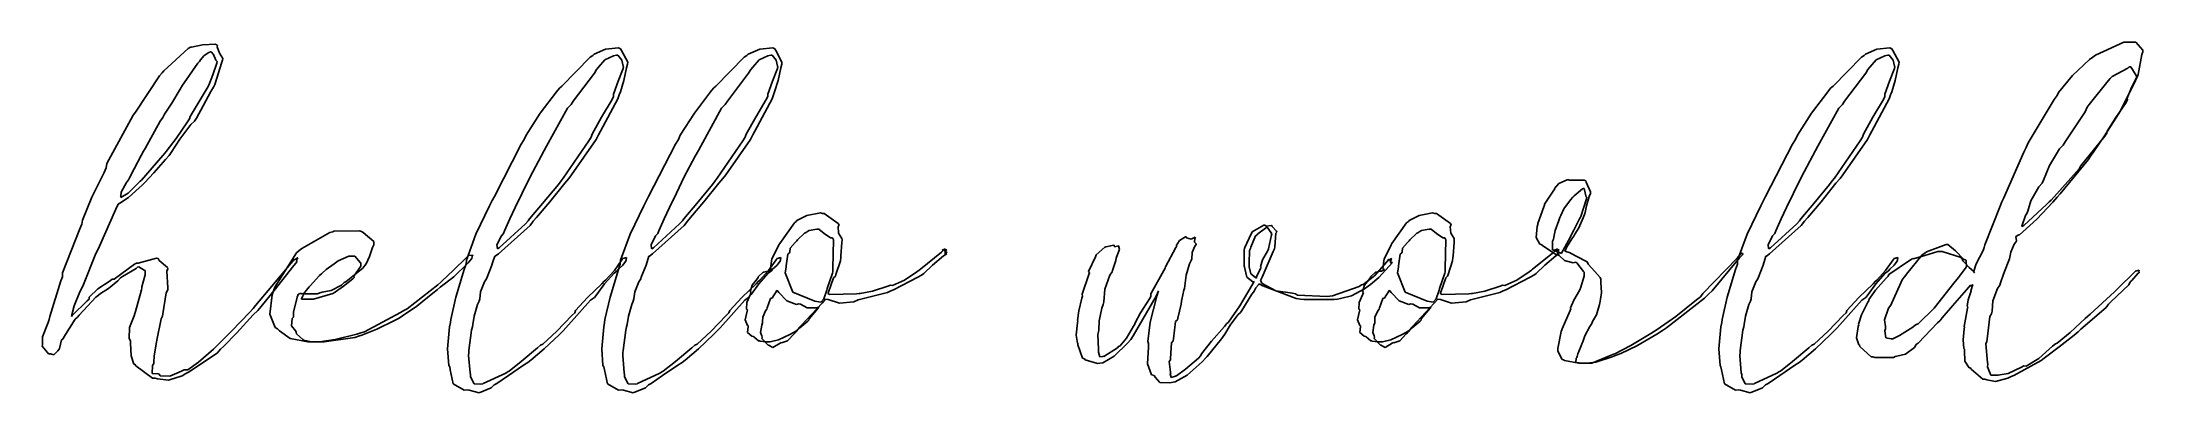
# Model space of a CAD drawing. Extents: x 0 to 34.6, y 0.2 to 6.
import ezdxf

# ---------------------------------------------------------------- set-up
doc = ezdxf.new("R2010")
doc.units = 0
doc.layers.get('0').update_dxf_attribs({"linetype": 'CONTINUOUS'})

msp = doc.modelspace()

# ---------------------------------------------------------------- linework, layer by layer
at = {"color": 0}
for p, q in [((2.00367, 5.53007), (2.40605, 5.8994)), ((2.40605, 5.8994), (2.44464, 5.92145)), ((2.44464, 5.92145), (2.46255, 5.92145)), ((2.46255, 5.92145), (2.64308, 5.96)), ((2.64308, 5.96), (2.8553, 5.96692)), ((2.8553, 5.96692), (2.89112, 5.949)), ((2.89112, 5.949), (2.88286, 5.92282)), ((2.88286, 5.92282), (2.92558, 5.82358)), ((9.29072, 5.88836), (9.50433, 5.90765)), ((9.50433, 5.90765), (9.53604, 5.89386)), ((9.53604, 5.89386), (9.55393, 5.86631)), ((11.8332, 5.88836), (12.0468, 5.90765)), ((12.0468, 5.90765), (12.0785, 5.89386)), ((12.0785, 5.89386), (12.0964, 5.86631)), ((30.2521, 5.88836), (30.4657, 5.90765)), ((30.4657, 5.90765), (30.4974, 5.89386)), ((30.4974, 5.89386), (30.5153, 5.86631)), ((33.8542, 5.78915), (34.3214, 6.0041)), ((34.3214, 6.0041), (34.4785, 6.0041)), ((34.4785, 6.0041), (34.5185, 6.0041)), ((34.5185, 6.0041), (34.637, 5.87181)), ((2.56866, 5.65686), (2.33853, 5.33301)), ((2.59347, 5.68441), (2.56866, 5.65686)), ((2.61276, 5.70921), (2.59347, 5.68441)), ((2.6734, 5.78086), (2.61276, 5.70921)), ((2.74919, 5.83046), (2.6734, 5.78086)), ((2.77537, 5.84426), (2.74919, 5.83046)), ((2.78777, 5.84426), (2.77537, 5.84426)), ((2.82636, 5.80016), (2.78777, 5.84426)), ((2.81395, 5.46255), (2.88148, 5.65824)), ((2.86356, 5.70646), (2.82636, 5.80016)), ((2.96278, 5.672), (2.84427, 5.30408)), ((2.88561, 5.68441), (2.86356, 5.70646)), ((2.88148, 5.65824), (2.88561, 5.68441)), ((2.92558, 5.82358), (2.97794, 5.73264)), ((2.97381, 5.70646), (2.96278, 5.672)), ((2.97794, 5.73264), (2.97381, 5.70646)), ((8.56728, 5.27925), (9.03443, 5.75331)), ((9.03443, 5.75331), (9.07852, 5.78362)), ((9.07852, 5.78362), (9.0992, 5.80429)), ((9.0992, 5.80429), (9.29072, 5.88836)), ((9.13917, 5.55212), (9.10608, 5.49286)), ((9.17222, 5.59209), (9.13917, 5.55212)), ((9.27971, 5.71197), (9.17222, 5.59209)), ((9.42026, 5.77811), (9.27971, 5.71197)), ((9.4699, 5.78915), (9.42026, 5.77811)), ((9.49194, 5.78915), (9.4699, 5.78915)), ((9.55809, 5.70371), (9.49194, 5.78915)), ((9.49745, 5.36056), (9.58152, 5.56588)), ((9.55393, 5.86631), (9.65454, 5.67475)), ((9.58152, 5.60447), (9.55809, 5.70371)), ((9.58564, 5.59622), (9.58152, 5.60447)), ((9.58152, 5.56588), (9.58564, 5.59622)), ((9.63662, 5.5783), (9.59115, 5.36885)), ((9.65179, 5.64032), (9.63662, 5.5783)), ((9.65454, 5.67475), (9.65179, 5.64032)), ((11.1097, 5.27925), (11.5769, 5.75331)), ((11.5769, 5.75331), (11.621, 5.78362)), ((11.621, 5.78362), (11.6417, 5.80429)), ((11.6417, 5.80429), (11.8332, 5.88836)), ((11.6816, 5.55212), (11.6485, 5.49286)), ((11.7147, 5.59209), (11.6816, 5.55212)), ((11.8222, 5.71197), (11.7147, 5.59209)), ((11.9628, 5.77811), (11.8222, 5.71197)), ((12.0124, 5.78915), (11.9628, 5.77811)), ((12.0344, 5.78915), (12.0124, 5.78915)), ((12.1006, 5.70371), (12.0344, 5.78915)), ((12.0399, 5.36056), (12.124, 5.56588)), ((12.0964, 5.86631), (12.197, 5.67475)), ((12.124, 5.60447), (12.1006, 5.70371)), ((12.1281, 5.59622), (12.124, 5.60447)), ((12.124, 5.56588), (12.1281, 5.59622)), ((12.1791, 5.5783), (12.1336, 5.36885)), ((12.1943, 5.64032), (12.1791, 5.5783)), ((12.197, 5.67475), (12.1943, 5.64032)), ((29.5286, 5.27925), (29.9957, 5.75331)), ((29.9957, 5.75331), (30.0398, 5.78362)), ((30.0398, 5.78362), (30.0605, 5.80429)), ((30.0605, 5.80429), (30.2521, 5.88836)), ((30.1005, 5.55212), (30.0674, 5.49286)), ((30.1336, 5.59209), (30.1005, 5.55212)), ((30.2411, 5.71197), (30.1336, 5.59209)), ((30.3816, 5.77811), (30.2411, 5.71197)), ((30.4312, 5.78915), (30.3816, 5.77811)), ((30.4533, 5.78915), (30.4312, 5.78915)), ((30.5194, 5.70371), (30.4533, 5.78915)), ((30.4588, 5.36056), (30.5428, 5.56588)), ((30.5153, 5.86631), (30.6159, 5.67475)), ((30.5428, 5.60447), (30.5194, 5.70371)), ((30.547, 5.59622), (30.5428, 5.60447)), ((30.5428, 5.56588), (30.547, 5.59622)), ((30.598, 5.5783), (30.5525, 5.36885)), ((30.6131, 5.64032), (30.598, 5.5783)), ((30.6159, 5.67475), (30.6131, 5.64032)), ((33.478, 5.45151), (33.7592, 5.71472)), ((33.7592, 5.71472), (33.8116, 5.75606)), ((33.8116, 5.75606), (33.8542, 5.78915)), ((34.389, 5.57142), (34.1285, 5.43638)), ((34.4124, 5.59622), (34.389, 5.57142)), ((34.4399, 5.59622), (34.4124, 5.59622)), ((34.5267, 5.45564), (34.4399, 5.59622)), ((34.6204, 5.80154), (34.5612, 5.46943)), ((34.6384, 5.84426), (34.6204, 5.80154)), ((34.637, 5.87181), (34.6384, 5.84426)), ((1.54065, 4.84932), (1.93614, 5.45013)), ((1.93614, 5.45013), (1.97611, 5.49698)), ((1.97611, 5.49698), (2.00367, 5.53007)), ((2.27652, 5.22552), (2.13872, 4.99953)), ((2.31235, 5.29304), (2.27652, 5.22552)), ((2.33853, 5.33301), (2.31235, 5.29304)), ((2.44051, 4.77905), (2.72162, 5.24207)), ((2.72162, 5.24207), (2.7423, 5.28204)), ((2.7423, 5.28204), (2.74643, 5.29442)), ((2.74643, 5.29442), (2.81395, 5.46255)), ((2.82498, 5.25999), (2.78226, 5.19105)), ((2.84427, 5.30408), (2.82498, 5.25999)), ((8.47908, 5.18418), (8.52731, 5.24344)), ((8.52731, 5.24344), (8.56728, 5.27925)), ((9.10608, 5.49286), (8.75743, 5.03121)), ((9.42026, 5.14283), (9.49745, 5.36056)), ((9.59115, 5.36885), (9.53463, 5.18418)), ((11.0216, 5.18418), (11.0698, 5.24344)), ((11.0698, 5.24344), (11.1097, 5.27925)), ((11.6485, 5.49286), (11.2999, 5.03121)), ((11.9628, 5.14283), (12.0399, 5.36056)), ((12.1336, 5.36885), (12.0771, 5.18418)), ((29.4404, 5.18418), (29.4886, 5.24344)), ((29.4886, 5.24344), (29.5286, 5.27925)), ((30.0674, 5.49286), (29.7188, 5.03121)), ((30.3816, 5.14283), (30.4588, 5.36056)), ((30.5525, 5.36885), (30.496, 5.18418)), ((33.2479, 5.17179), (33.478, 5.45151)), ((34.0637, 5.36332), (33.7509, 4.97748)), ((34.0982, 5.40329), (34.0637, 5.36332)), ((34.1285, 5.43638), (34.0982, 5.40329)), ((34.5157, 5.37161), (34.2746, 4.88237)), ((34.3793, 5.08222), (34.4468, 5.2572)), ((34.4468, 5.2572), (34.5309, 5.41708)), ((34.5447, 5.42533), (34.5157, 5.37161)), ((34.5336, 5.44188), (34.5267, 5.45564)), ((34.5309, 5.41708), (34.5336, 5.44188)), ((34.5612, 5.46943), (34.5447, 5.42533)), ((2.13872, 4.99953), (2.01469, 4.81348)), ((2.65272, 4.95268), (2.54386, 4.75287)), ((2.78226, 5.19105), (2.65272, 4.95268)), ((8.21034, 4.83415), (8.47908, 5.18418)), ((8.6596, 4.91409), (8.31508, 4.28706)), ((8.72024, 4.97336), (8.6596, 4.91409)), ((8.75743, 5.03121), (8.72024, 4.97336)), ((9.49194, 5.06843), (9.20806, 4.53789)), ((9.22457, 4.76525), (9.39684, 5.05601)), ((9.39684, 5.05601), (9.42026, 5.10565)), ((9.42026, 5.10565), (9.42026, 5.14283)), ((9.51399, 5.1332), (9.49194, 5.06843)), ((9.53463, 5.18418), (9.51399, 5.1332)), ((10.7528, 4.83415), (11.0216, 5.18418)), ((11.2021, 4.91409), (10.8575, 4.28706)), ((11.2627, 4.97336), (11.2021, 4.91409)), ((11.2999, 5.03121), (11.2627, 4.97336)), ((12.0344, 5.06843), (11.7505, 4.53789)), ((11.7671, 4.76525), (11.9393, 5.05601)), ((11.9393, 5.05601), (11.9628, 5.10565)), ((11.9628, 5.10565), (11.9628, 5.14283)), ((12.0565, 5.1332), (12.0344, 5.06843)), ((12.0771, 5.18418), (12.0565, 5.1332)), ((29.1717, 4.83415), (29.4404, 5.18418)), ((29.6209, 4.91409), (29.2764, 4.28706)), ((29.6816, 4.97336), (29.6209, 4.91409)), ((29.7188, 5.03121), (29.6816, 4.97336)), ((30.4533, 5.06843), (30.1694, 4.53789)), ((30.1859, 4.76525), (30.3582, 5.05601)), ((30.3582, 5.05601), (30.3816, 5.10565)), ((30.3816, 5.10565), (30.3816, 5.14283)), ((30.4753, 5.1332), (30.4533, 5.06843)), ((30.496, 5.18418), (30.4753, 5.1332)), ((32.7463, 4.34358), (33.1749, 5.05876)), ((33.1749, 5.05876), (33.2218, 5.12216)), ((33.2218, 5.12216), (33.2479, 5.17179)), ((33.6834, 4.85345), (33.354, 4.36287)), ((33.7178, 4.92926), (33.6834, 4.85345)), ((33.7509, 4.97748), (33.7178, 4.92926)), ((34.1919, 4.75975), (34.3628, 5.01054)), ((34.2746, 4.88237), (34.2415, 4.82452)), ((34.3628, 5.01054), (34.3848, 5.05051)), ((34.3848, 5.05051), (34.3793, 5.08222)), ((1.06798, 4.00459), (1.46348, 4.72944)), ((1.46348, 4.72944), (1.50206, 4.79697)), ((1.50206, 4.79697), (1.54065, 4.84932)), ((1.94717, 4.70186), (1.69774, 4.25263)), ((1.98713, 4.76388), (1.94717, 4.70186)), ((2.01469, 4.81348), (1.98713, 4.76388)), ((2.20762, 4.4166), (2.39503, 4.69223)), ((2.45153, 4.64538), (2.26963, 4.40147)), ((2.39503, 4.69223), (2.4281, 4.74183)), ((2.4281, 4.74183), (2.44051, 4.77905)), ((2.51079, 4.70323), (2.45153, 4.64538)), ((2.54386, 4.75287), (2.51079, 4.70323)), ((7.97885, 4.46761), (8.21034, 4.83415)), ((9.06748, 4.48412), (9.22457, 4.76525)), ((9.20806, 4.53789), (9.17222, 4.47724)), ((10.5213, 4.46761), (10.7528, 4.83415)), ((11.61, 4.48412), (11.7671, 4.76525)), ((11.7505, 4.53789), (11.7147, 4.47724)), ((28.9402, 4.46761), (29.1717, 4.83415)), ((30.0288, 4.48412), (30.1859, 4.76525)), ((30.1694, 4.53789), (30.1336, 4.47724)), ((34.1933, 4.75008), (34.0058, 4.45657)), ((34.0072, 4.4552), (34.0431, 4.5048)), ((34.0431, 4.5048), (34.0499, 4.53376)), ((34.0499, 4.53376), (34.1919, 4.75975)), ((34.2415, 4.82452), (34.1933, 4.75008)), ((1.67294, 4.20716), (1.63298, 4.13688)), ((1.69774, 4.25263), (1.67294, 4.20716)), ((1.98989, 4.13551), (2.02572, 4.17961)), ((2.02572, 4.17961), (2.04501, 4.20028)), ((2.04501, 4.20028), (2.20762, 4.4166)), ((2.12907, 4.18236), (2.09186, 4.13551)), ((2.26963, 4.40147), (2.12907, 4.18236)), ((7.45518, 3.46163), (7.90028, 4.32015)), ((7.90028, 4.32015), (7.94854, 4.40009)), ((7.94854, 4.40009), (7.97885, 4.46761)), ((8.27927, 4.21816), (8.22551, 4.12309)), ((8.31508, 4.28706), (8.27927, 4.21816)), ((8.58933, 3.76206), (9.01238, 4.37804)), ((9.13363, 4.39872), (8.72712, 3.81716)), ((9.01238, 4.37804), (9.05097, 4.43865)), ((9.05097, 4.43865), (9.06748, 4.48412)), ((9.17222, 4.47724), (9.13363, 4.39872)), ((9.99765, 3.46163), (10.4428, 4.32015)), ((10.4428, 4.32015), (10.491, 4.40009)), ((10.491, 4.40009), (10.5213, 4.46761)), ((10.8217, 4.21816), (10.768, 4.12309)), ((10.8575, 4.28706), (10.8217, 4.21816)), ((11.1318, 3.76206), (11.5548, 4.37804)), ((11.6761, 4.39872), (11.2696, 3.81716)), ((11.5548, 4.37804), (11.5934, 4.43865)), ((11.5934, 4.43865), (11.61, 4.48412)), ((11.7147, 4.47724), (11.6761, 4.39872)), ((28.4165, 3.46163), (28.8616, 4.32015)), ((28.8616, 4.32015), (28.9099, 4.40009)), ((28.9099, 4.40009), (28.9402, 4.46761)), ((29.2406, 4.21816), (29.1869, 4.12309)), ((29.2764, 4.28706), (29.2406, 4.21816)), ((29.5506, 3.76206), (29.9737, 4.37804)), ((30.095, 4.39872), (29.6885, 3.81716)), ((29.9737, 4.37804), (30.0123, 4.43865)), ((30.0123, 4.43865), (30.0288, 4.48412)), ((30.1336, 4.47724), (30.095, 4.39872)), ((32.3398, 3.42718), (32.676, 4.19061)), ((32.676, 4.19061), (32.7146, 4.2678)), ((32.7146, 4.2678), (32.7463, 4.34358)), ((33.2617, 4.24575), (33.0963, 3.97288)), ((33.321, 4.30636), (33.2617, 4.24575)), ((33.354, 4.36287), (33.321, 4.30636)), ((33.6062, 3.96187), (34.0072, 4.4552)), ((33.8281, 4.19887), (33.784, 4.14101)), ((34.0058, 4.45657), (33.8281, 4.19887)), ((0.818554, 3.44923), (1.01975, 3.85576)), ((1.01975, 3.85576), (1.05558, 3.93153)), ((1.05558, 3.93153), (1.06798, 4.00459)), ((1.51584, 3.9164), (1.44143, 3.76894)), ((1.63298, 4.13688), (1.51584, 3.9164)), ((1.63987, 3.73034), (1.98989, 4.13551)), ((1.83968, 3.8475), (1.68672, 3.68212)), ((2.03399, 4.07074), (1.83968, 3.8475)), ((2.09186, 4.13551), (2.03399, 4.07074)), ((8.22551, 4.12309), (8.04499, 3.78135)), ((8.72712, 3.81716), (8.68165, 3.75514)), ((10.768, 4.12309), (10.5875, 3.78135)), ((11.2696, 3.81716), (11.2241, 3.75514)), ((29.1869, 4.12309), (29.0063, 3.78135)), ((29.6885, 3.81716), (29.643, 3.75514)), ((33.0963, 3.97288), (32.9985, 3.72759)), ((33.1225, 3.39687), (33.5442, 3.86676)), ((33.733, 4.06245), (33.2714, 3.50435)), ((33.5442, 3.86676), (33.5855, 3.91502)), ((33.5855, 3.91502), (33.6062, 3.96187)), ((33.784, 4.14101), (33.733, 4.06245)), ((1.30225, 3.53191), (1.29673, 3.46025)), ((1.29673, 3.44096), (1.41938, 3.51262)), ((1.38768, 3.68762), (1.30225, 3.53191)), ((1.42489, 3.73309), (1.38768, 3.68762)), ((1.41938, 3.51262), (1.58474, 3.67799)), ((1.5999, 3.6008), (1.42076, 3.4451)), ((1.44143, 3.76894), (1.42489, 3.73309)), ((1.58474, 3.67799), (1.61782, 3.71105)), ((1.65089, 3.6449), (1.5999, 3.6008)), ((1.61782, 3.71105), (1.63987, 3.73034)), ((1.68672, 3.68212), (1.65089, 3.6449)), ((7.91545, 3.51262), (7.8879, 3.45199)), ((8.04499, 3.78135), (7.91545, 3.51262)), ((8.25168, 3.3445), (8.51076, 3.65732)), ((8.6155, 3.67661), (8.36884, 3.37068)), ((8.51076, 3.65732), (8.55486, 3.71658)), ((8.55486, 3.71658), (8.58933, 3.76206)), ((8.68165, 3.75514), (8.6155, 3.67661)), ((10.4579, 3.51262), (10.4304, 3.45199)), ((10.5875, 3.78135), (10.4579, 3.51262)), ((10.7942, 3.3445), (11.0532, 3.65732)), ((11.158, 3.67661), (10.9113, 3.37068)), ((11.0532, 3.65732), (11.0973, 3.71658)), ((11.0973, 3.71658), (11.1318, 3.76206)), ((11.2241, 3.75514), (11.158, 3.67661)), ((24.7702, 3.33072), (24.926, 3.56637)), ((24.926, 3.56637), (24.9425, 3.58429)), ((24.937, 3.59117), (25.0059, 3.67249)), ((24.9425, 3.58429), (24.937, 3.59117)), ((25.0059, 3.67249), (25.1465, 3.73172)), ((25.1465, 3.73172), (25.1685, 3.73863)), ((25.1685, 3.73863), (25.1726, 3.72897)), ((25.1726, 3.72897), (25.276, 3.73034)), ((25.2608, 3.47128), (25.2402, 3.44647)), ((25.3959, 3.58567), (25.2608, 3.47128)), ((25.276, 3.73034), (25.4234, 3.72759)), ((25.411, 3.5898), (25.3959, 3.58567)), ((25.422, 3.5898), (25.411, 3.5898)), ((25.4593, 3.44923), (25.422, 3.5898)), ((25.4234, 3.72759), (25.4496, 3.71658)), ((25.4496, 3.71658), (25.4551, 3.69316)), ((25.4551, 3.69316), (25.5309, 3.53466)), ((25.5268, 3.50711), (25.5061, 3.45888)), ((25.5309, 3.53466), (25.5268, 3.50711)), ((28.8768, 3.51262), (28.8492, 3.45199)), ((29.0063, 3.78135), (28.8768, 3.51262)), ((29.213, 3.3445), (29.4721, 3.65732)), ((29.5768, 3.67661), (29.3302, 3.37068)), ((29.4721, 3.65732), (29.5162, 3.71658)), ((29.5162, 3.71658), (29.5506, 3.76206)), ((29.643, 3.75514), (29.5768, 3.67661)), ((32.92, 3.61735), (32.7918, 3.38998)), ((32.9737, 3.67799), (32.92, 3.61735)), ((32.9985, 3.72759), (32.9737, 3.67799)), ((33.2714, 3.50435), (33.2218, 3.44647)), ((0.665593, 3.06889), (0.818554, 3.44923)), ((1.21405, 3.25355), (0.94258, 2.6417)), ((1.25402, 3.33072), (1.21405, 3.25355)), ((1.28295, 3.34725), (1.25402, 3.33072)), ((1.42076, 3.4451), (1.28295, 3.34725)), ((1.29673, 3.46025), (1.2926, 3.44647)), ((1.2926, 3.44647), (1.29673, 3.44096)), ((7.15063, 2.84014), (7.37803, 3.30454)), ((7.37803, 3.30454), (7.41938, 3.39135)), ((7.41938, 3.39135), (7.45518, 3.46163)), ((7.84518, 3.37068), (7.71151, 3.08956)), ((7.8879, 3.45199), (7.84518, 3.37068)), ((8.03674, 3.09094), (8.25168, 3.3445)), ((8.36884, 3.37068), (8.14973, 3.11161)), ((9.69313, 2.84014), (9.9205, 3.30454)), ((9.9205, 3.30454), (9.96184, 3.39135)), ((9.96184, 3.39135), (9.99765, 3.46163)), ((10.3876, 3.37068), (10.254, 3.08956)), ((10.4304, 3.45199), (10.3876, 3.37068)), ((10.5792, 3.09094), (10.7942, 3.3445)), ((10.9113, 3.37068), (10.6922, 3.11161)), ((12.4409, 3.062), (12.6077, 3.14606)), ((12.6077, 3.14606), (12.8309, 3.19016)), ((12.8309, 3.19016), (12.8681, 3.18189)), ((12.8681, 3.18189), (12.8957, 3.17776)), ((12.8957, 3.17776), (13.1244, 3.01653)), ((22.5364, 3.062), (22.7032, 3.14606)), ((22.7032, 3.14606), (22.9264, 3.19016)), ((22.9264, 3.19016), (22.9636, 3.18189)), ((22.9636, 3.18189), (22.9912, 3.17776)), ((22.9912, 3.17776), (23.2199, 3.01653)), ((24.6628, 3.01239), (24.7592, 3.28938)), ((24.7592, 3.28938), (24.7716, 3.31418)), ((24.7716, 3.31418), (24.7702, 3.33072)), ((25.0403, 3.14744), (25.0252, 3.11574)), ((25.0899, 3.25906), (25.0403, 3.14744)), ((25.1988, 3.40376), (25.0899, 3.25906)), ((25.2402, 3.44647), (25.1988, 3.40376)), ((25.349, 3.09094), (25.3614, 3.12126)), ((25.3614, 3.12126), (25.3697, 3.12815)), ((25.3697, 3.12815), (25.4606, 3.42305)), ((25.4276, 3.16536), (25.4069, 3.11023)), ((25.44, 3.19705), (25.4276, 3.16536)), ((25.4634, 3.30316), (25.44, 3.19705)), ((25.4661, 3.44647), (25.4593, 3.44923)), ((25.4606, 3.42305), (25.4661, 3.44647)), ((25.5061, 3.45888), (25.4634, 3.30316)), ((28.112, 2.84014), (28.3393, 3.30454)), ((28.3393, 3.30454), (28.3807, 3.39135)), ((28.3807, 3.39135), (28.4165, 3.46163)), ((28.8065, 3.37068), (28.6728, 3.08956)), ((28.8492, 3.45199), (28.8065, 3.37068)), ((28.9981, 3.09094), (29.213, 3.3445)), ((29.3302, 3.37068), (29.111, 3.11161)), ((32.0325, 2.66099), (32.2819, 3.29765)), ((32.2819, 3.29765), (32.3123, 3.3693)), ((32.3123, 3.3693), (32.3398, 3.42718)), ((32.7022, 3.14882), (32.6402, 2.96967)), ((32.676, 2.98208), (33.0481, 3.32796)), ((32.7256, 3.18189), (32.7022, 3.14882)), ((32.7408, 3.21634), (32.7256, 3.18189)), ((32.7918, 3.38998), (32.7408, 3.21634)), ((33.1515, 3.36793), (32.8869, 3.08818)), ((33.0481, 3.32796), (33.0895, 3.3693)), ((33.0895, 3.3693), (33.1225, 3.39687)), ((33.2218, 3.44647), (33.1515, 3.36793)), ((0.334863, 2.20211), (0.622875, 2.92833)), ((0.622875, 2.92833), (0.653189, 3.0055)), ((0.653189, 3.0055), (0.665593, 3.06889)), ((4.27881, 2.60174), (4.74458, 2.8677)), ((4.74458, 2.8677), (4.79005, 2.87872)), ((4.79005, 2.87872), (4.81072, 2.88699)), ((4.81072, 2.88699), (5.22965, 2.89526)), ((5.22965, 2.89526), (5.26411, 2.88423)), ((5.26411, 2.88423), (5.29304, 2.86907)), ((5.29304, 2.86907), (5.46806, 2.71611)), ((6.99354, 2.41294), (7.15063, 2.84014)), ((7.57093, 2.81258), (7.49653, 2.66375)), ((8.04362, 2.98208), (7.52133, 2.51768)), ((7.53512, 2.61552), (7.9678, 3.01101)), ((7.60677, 2.85116), (7.57093, 2.81258)), ((7.62469, 2.8925), (7.60677, 2.85116)), ((7.71151, 3.08956), (7.62469, 2.8925)), ((7.9678, 3.01101), (8.01469, 3.06062)), ((8.01469, 3.06062), (8.03674, 3.09094)), ((8.09734, 3.05511), (8.04362, 2.98208)), ((8.14973, 3.11161), (8.09734, 3.05511)), ((9.53604, 2.41294), (9.69313, 2.84014)), ((10.1134, 2.81258), (10.039, 2.66375)), ((10.5861, 2.98208), (10.0638, 2.51768)), ((10.0776, 2.61552), (10.5103, 3.01101)), ((10.1492, 2.85116), (10.1134, 2.81258)), ((10.1672, 2.8925), (10.1492, 2.85116)), ((10.254, 3.08956), (10.1672, 2.8925)), ((10.5103, 3.01101), (10.5572, 3.06062)), ((10.5572, 3.06062), (10.5792, 3.09094)), ((10.6398, 3.05511), (10.5861, 2.98208)), ((10.6922, 3.11161), (10.6398, 3.05511)), ((12.1598, 2.68718), (12.4024, 3.02479)), ((12.4024, 3.02479), (12.4327, 3.0496)), ((12.4327, 3.0496), (12.4409, 3.062)), ((12.5718, 2.85667), (12.4547, 2.74505)), ((12.598, 2.8677), (12.5718, 2.85667)), ((12.6091, 2.87596), (12.598, 2.8677)), ((12.6463, 2.89801), (12.6091, 2.87596)), ((12.7413, 2.91731), (12.6463, 2.89801)), ((12.7744, 2.92282), (12.7413, 2.91731)), ((12.8047, 2.92282), (12.7744, 2.92282)), ((12.8957, 2.84978), (12.8047, 2.92282)), ((13.0004, 2.77813), (12.8957, 2.84978)), ((13.0335, 2.7795), (13.0004, 2.77813)), ((13.0487, 2.74781), (13.0335, 2.7795)), ((13.1382, 2.98897), (13.1217, 2.96554)), ((13.1217, 2.96554), (13.1313, 2.8553)), ((13.1244, 3.01653), (13.1382, 2.98897)), ((13.1313, 2.8553), (13.1864, 2.76986)), ((18.751, 2.73403), (18.8502, 2.79604)), ((18.8502, 2.79604), (18.8612, 2.79604)), ((18.8612, 2.79604), (18.8681, 2.78088)), ((18.8681, 2.78088), (18.9466, 2.75883)), ((18.9466, 2.75883), (19.01, 2.78915)), ((19.0155, 2.78501), (19.0059, 2.76848)), ((19.01, 2.78915), (19.0155, 2.78501)), ((19.83, 2.61827), (19.9319, 2.84427)), ((20.005, 2.81258), (19.9306, 2.62516)), ((19.9319, 2.84427), (19.9471, 2.86219)), ((19.9471, 2.86219), (19.9512, 2.87872)), ((19.9512, 2.87872), (20.1414, 2.98621)), ((20.0353, 2.82911), (20.005, 2.81258)), ((20.0463, 2.84703), (20.0353, 2.82911)), ((20.169, 2.93798), (20.0463, 2.84703)), ((20.1414, 2.98621), (20.1621, 2.98897)), ((20.1621, 2.98897), (20.1621, 2.98897)), ((20.1621, 2.98897), (20.1772, 2.97105)), ((20.1841, 2.95038), (20.169, 2.93798)), ((20.1772, 2.97105), (20.2682, 2.98208)), ((20.1993, 2.95313), (20.1841, 2.95038)), ((20.264, 2.86356), (20.1993, 2.95313)), ((20.2172, 2.5976), (20.2709, 2.82636)), ((20.2723, 2.84565), (20.264, 2.86356)), ((20.2682, 2.98208), (20.2778, 2.97794)), ((20.2709, 2.82636), (20.2723, 2.84565)), ((20.2778, 2.97794), (20.2778, 2.96278)), ((20.2778, 2.96278), (20.3522, 2.88837)), ((20.3426, 2.85667), (20.3261, 2.63067)), ((20.355, 2.87321), (20.3426, 2.85667)), ((20.3522, 2.88837), (20.355, 2.87321)), ((22.2553, 2.68718), (22.4978, 3.02479)), ((22.4978, 3.02479), (22.5282, 3.0496)), ((22.5282, 3.0496), (22.5364, 3.062)), ((22.6673, 2.85667), (22.5502, 2.74505)), ((22.6935, 2.8677), (22.6673, 2.85667)), ((22.7046, 2.87596), (22.6935, 2.8677)), ((22.7417, 2.89801), (22.7046, 2.87596)), ((22.8369, 2.91731), (22.7417, 2.89801)), ((22.8699, 2.92282), (22.8369, 2.91731)), ((22.9003, 2.92282), (22.8699, 2.92282)), ((22.9912, 2.84978), (22.9003, 2.92282)), ((23.0959, 2.77813), (22.9912, 2.84978)), ((23.129, 2.7795), (23.0959, 2.77813)), ((23.1442, 2.74781), (23.129, 2.7795)), ((23.2337, 2.98897), (23.2172, 2.96554)), ((23.2172, 2.96554), (23.2268, 2.8553)), ((23.2199, 3.01653), (23.2337, 2.98897)), ((23.2268, 2.8553), (23.282, 2.76986)), ((24.631, 2.78364), (24.6503, 2.96416)), ((24.6931, 2.67202), (24.631, 2.78364)), ((24.6503, 2.96416), (24.6614, 2.99999)), ((24.6614, 2.99999), (24.6628, 3.01239)), ((24.9232, 2.78777), (24.9204, 2.75746)), ((24.9466, 2.89939), (24.9232, 2.78777)), ((25.0059, 3.062), (24.9466, 2.89939)), ((25.0252, 3.11574), (25.0059, 3.062)), ((25.1836, 2.76848), (25.2525, 2.90491)), ((25.2567, 2.80706), (25.2236, 2.76159)), ((25.2525, 2.90491), (25.349, 3.09094)), ((25.2732, 2.83738), (25.2567, 2.80706)), ((25.3339, 2.94349), (25.2732, 2.83738)), ((25.4069, 3.11023), (25.3339, 2.94349)), ((27.9549, 2.41294), (28.112, 2.84014)), ((28.5323, 2.81258), (28.4579, 2.66375)), ((29.005, 2.98208), (28.4827, 2.51768)), ((28.4964, 2.61552), (28.9292, 3.01101)), ((28.5681, 2.85116), (28.5323, 2.81258)), ((28.586, 2.8925), (28.5681, 2.85116)), ((28.6728, 3.08956), (28.586, 2.8925)), ((28.9292, 3.01101), (28.976, 3.06062)), ((28.976, 3.06062), (28.9981, 3.09094)), ((29.0587, 3.05511), (29.005, 2.98208)), ((29.111, 3.11161), (29.0587, 3.05511)), ((32.5892, 2.82911), (32.5438, 2.79879)), ((32.5438, 2.79879), (32.5506, 2.72714)), ((32.6044, 2.82911), (32.5892, 2.82911)), ((32.6567, 2.87596), (32.6044, 2.82911)), ((32.6402, 2.96967), (32.643, 2.96692)), ((32.643, 2.96692), (32.676, 2.98208)), ((32.8869, 3.08818), (32.6567, 2.87596)), ((0.8847, 2.52181), (0.679372, 2.01056)), ((0.917773, 2.58107), (0.8847, 2.52181)), ((0.94258, 2.6417), (0.917773, 2.58107)), ((1.58474, 2.3592), (1.88378, 2.44326)), ((1.88378, 2.44326), (1.90996, 2.43775)), ((1.90996, 2.43775), (1.9265, 2.40743)), ((3.83646, 1.96508), (4.19199, 2.53146)), ((4.10104, 2.35507), (4.15893, 2.42673)), ((4.15893, 2.42673), (4.15756, 2.42535)), ((4.15756, 2.42535), (4.16031, 2.41432)), ((4.16031, 2.41432), (4.20853, 2.45153)), ((4.19199, 2.53146), (4.23884, 2.57004)), ((4.20578, 2.43499), (4.19199, 2.38814)), ((4.21404, 2.44878), (4.20578, 2.43499)), ((4.20853, 2.45153), (4.21404, 2.44878)), ((4.23884, 2.57004), (4.27881, 2.60174)), ((5.05876, 2.47633), (4.87825, 2.39916)), ((5.12632, 2.47633), (5.05876, 2.47633)), ((5.15662, 2.47633), (5.12632, 2.47633)), ((5.25032, 2.36472), (5.15662, 2.47633)), ((5.39778, 2.46944), (5.34402, 2.35093)), ((5.44601, 2.61965), (5.39778, 2.46944)), ((5.46806, 2.66375), (5.44601, 2.61965)), ((5.46806, 2.71611), (5.46806, 2.66375)), ((6.77997, 2.24482), (6.99216, 2.45153)), ((6.99216, 2.45153), (7.0225, 2.48185)), ((7.0225, 2.48185), (7.02938, 2.49011)), ((7.0776, 2.43224), (7.02525, 2.36472)), ((7.02938, 2.49011), (7.09828, 2.49287)), ((7.08311, 2.43499), (7.0776, 2.43224)), ((7.0914, 2.47909), (7.08311, 2.43499)), ((7.09965, 2.48736), (7.0914, 2.47909)), ((7.09828, 2.49287), (7.09965, 2.48736)), ((7.46069, 2.47496), (7.43176, 2.38263)), ((7.46898, 2.47633), (7.46069, 2.47496)), ((7.52133, 2.51768), (7.46898, 2.47633)), ((7.49653, 2.66375), (7.50478, 2.60036)), ((7.50478, 2.60036), (7.50757, 2.5976)), ((7.50757, 2.5976), (7.53512, 2.61552)), ((9.55809, 2.4157), (9.5746, 2.43775)), ((9.5746, 2.43775), (9.63387, 2.45291)), ((9.5746, 2.43775), (9.5746, 2.43775)), ((9.63112, 2.43499), (9.62283, 2.38814)), ((9.63524, 2.44878), (9.63112, 2.43499)), ((9.63387, 2.45291), (9.63524, 2.44878)), ((10.0032, 2.47496), (9.97423, 2.38263)), ((10.0114, 2.47633), (10.0032, 2.47496)), ((10.0638, 2.51768), (10.0114, 2.47633)), ((10.039, 2.66375), (10.0473, 2.60036)), ((10.0473, 2.60036), (10.05, 2.5976)), ((10.05, 2.5976), (10.0776, 2.61552)), ((12.0082, 2.27514), (12.0303, 2.43224)), ((12.0303, 2.43224), (12.1281, 2.62654)), ((12.1006, 2.4157), (12.1171, 2.43775)), ((12.1171, 2.43775), (12.1763, 2.45291)), ((12.1171, 2.43775), (12.1171, 2.43775)), ((12.1281, 2.62654), (12.146, 2.66375)), ((12.146, 2.66375), (12.1598, 2.68718)), ((12.1736, 2.43499), (12.1653, 2.38814)), ((12.1777, 2.44878), (12.1736, 2.43499)), ((12.1763, 2.45291), (12.1777, 2.44878)), ((12.2962, 2.50803), (12.2687, 2.3151)), ((12.3224, 2.53146), (12.2962, 2.50803)), ((12.3293, 2.54937), (12.3224, 2.53146)), ((12.3348, 2.60725), (12.3293, 2.54937)), ((12.4134, 2.70371), (12.3348, 2.60725)), ((12.4437, 2.72989), (12.4134, 2.70371)), ((12.4547, 2.74505), (12.4437, 2.72989)), ((13.0349, 2.27101), (13.0487, 2.74781)), ((13.1658, 2.45429), (13.1603, 2.40192)), ((13.1699, 2.48047), (13.1658, 2.45429)), ((13.1864, 2.70095), (13.1699, 2.48047)), ((13.1864, 2.76986), (13.1878, 2.74643)), ((13.1878, 2.74643), (13.1864, 2.70095)), ((14.4791, 2.25998), (14.8291, 2.5411)), ((14.8594, 2.48047), (14.6789, 2.32613)), ((14.8291, 2.5411), (14.858, 2.57004)), ((14.8415, 2.57555), (14.8787, 2.59209)), ((14.8539, 2.57004), (14.8415, 2.57555)), ((14.858, 2.57004), (14.8539, 2.57004)), ((14.8814, 2.58933), (14.8566, 2.57693)), ((14.8566, 2.57693), (14.9007, 2.58796)), ((14.9187, 2.51492), (14.8594, 2.48047)), ((14.8924, 2.58382), (14.8676, 2.56866)), ((14.8676, 2.56866), (14.9049, 2.58107)), ((14.8787, 2.59209), (14.8911, 2.59209)), ((14.9117, 2.53972), (14.8787, 2.51906)), ((14.8787, 2.51906), (14.9187, 2.51492)), ((14.9076, 2.57693), (14.8801, 2.5535)), ((14.8801, 2.5535), (14.9242, 2.54524)), ((14.8911, 2.59209), (14.8814, 2.58933)), ((14.9021, 2.58658), (14.8924, 2.58382)), ((14.9007, 2.58796), (14.9021, 2.58658)), ((14.9049, 2.58107), (14.9187, 2.58107)), ((14.9187, 2.58107), (14.9076, 2.57693)), ((14.9242, 2.54248), (14.9117, 2.53972)), ((14.9187, 2.51492), (14.9187, 2.51492)), ((14.9242, 2.54524), (14.9242, 2.54248)), ((17.2544, 2.22415), (17.3647, 2.46531)), ((17.3647, 2.46531), (17.3729, 2.48185)), ((17.3729, 2.48185), (17.3798, 2.50114)), ((17.3798, 2.50114), (17.5204, 2.62516)), ((17.5204, 2.62516), (17.5383, 2.63067)), ((17.5383, 2.6293), (17.6706, 2.65961)), ((17.5383, 2.63067), (17.5383, 2.6293)), ((17.6706, 2.65961), (17.6761, 2.65824)), ((17.6761, 2.65824), (17.6734, 2.65686)), ((17.6734, 2.65686), (17.683, 2.63205)), ((17.683, 2.63205), (17.7505, 2.64445)), ((17.7092, 2.44326), (17.7023, 2.4033)), ((17.7147, 2.45842), (17.7092, 2.44326)), ((17.7519, 2.56039), (17.7147, 2.45842)), ((17.7505, 2.64445), (17.7533, 2.6417)), ((17.7533, 2.6417), (17.7519, 2.62654)), ((17.7519, 2.62654), (17.7615, 2.58382)), ((17.7588, 2.57555), (17.7519, 2.56039)), ((17.7615, 2.58382), (17.7588, 2.57555)), ((18.5222, 2.30132), (18.6931, 2.6169)), ((18.6931, 2.6169), (18.7069, 2.6417)), ((18.7, 2.64859), (18.751, 2.73403)), ((18.7069, 2.6417), (18.7, 2.64859)), ((18.9536, 2.43499), (18.9439, 2.40468)), ((18.9604, 2.53559), (18.9536, 2.43499)), ((19.0032, 2.6417), (18.9604, 2.53559)), ((19.0059, 2.76848), (19.0018, 2.70647)), ((19.0018, 2.70647), (19.028, 2.67753)), ((19.0266, 2.66926), (19.0032, 2.6417)), ((19.028, 2.67753), (19.0266, 2.66926)), ((19.8189, 2.31097), (19.8203, 2.57831)), ((19.8203, 2.57831), (19.8258, 2.60312)), ((19.8258, 2.60312), (19.83, 2.61827)), ((19.9085, 2.57142), (19.9003, 2.36196)), ((19.9251, 2.60312), (19.9085, 2.57142)), ((19.9306, 2.62516), (19.9251, 2.60312)), ((20.2944, 2.55626), (20.118, 2.13045)), ((20.1235, 2.41708), (20.2034, 2.55764)), ((20.2034, 2.55764), (20.2117, 2.58107)), ((20.2117, 2.58107), (20.2172, 2.5976)), ((20.3164, 2.5976), (20.2944, 2.55626)), ((20.3261, 2.63067), (20.3164, 2.5976)), ((22.1038, 2.27514), (22.1258, 2.43224)), ((22.1258, 2.43224), (22.2236, 2.62654)), ((22.1685, 2.38125), (22.2016, 2.42673)), ((22.1905, 2.40468), (22.2457, 2.43637)), ((22.2016, 2.42673), (22.1974, 2.42259)), ((22.2236, 2.62654), (22.2415, 2.66375)), ((22.2415, 2.66375), (22.2553, 2.68718)), ((22.2512, 2.43224), (22.2415, 2.41984)), ((22.2457, 2.43637), (22.2512, 2.43224)), ((22.3918, 2.50803), (22.3642, 2.3151)), ((22.4179, 2.53146), (22.3918, 2.50803)), ((22.4248, 2.54937), (22.4179, 2.53146)), ((22.4303, 2.60725), (22.4248, 2.54937)), ((22.5089, 2.70371), (22.4303, 2.60725)), ((22.5392, 2.72989), (22.5089, 2.70371)), ((22.5502, 2.74505), (22.5392, 2.72989)), ((23.1304, 2.27101), (23.1442, 2.74781)), ((23.2613, 2.45429), (23.2558, 2.40192)), ((23.2654, 2.48047), (23.2613, 2.45429)), ((23.282, 2.70095), (23.2654, 2.48047)), ((23.282, 2.76986), (23.2833, 2.74643)), ((23.2833, 2.74643), (23.282, 2.70095)), ((24.5746, 2.25998), (24.9246, 2.5411)), ((24.7165, 2.66926), (24.6931, 2.67202)), ((24.7358, 2.65135), (24.7165, 2.66926)), ((24.959, 2.50665), (24.7358, 2.65135)), ((24.9549, 2.48047), (24.7744, 2.32613)), ((24.9204, 2.75746), (24.8998, 2.723)), ((24.8998, 2.723), (24.9039, 2.57831)), ((24.9039, 2.57831), (25.0265, 2.53146)), ((24.9246, 2.5411), (24.9535, 2.57004)), ((24.937, 2.57555), (24.9742, 2.59209)), ((24.9494, 2.57004), (24.937, 2.57555)), ((24.9535, 2.57004), (24.9494, 2.57004)), ((24.9769, 2.58933), (24.9521, 2.57693)), ((24.9521, 2.57693), (24.9962, 2.58796)), ((25.0142, 2.51492), (24.9549, 2.48047)), ((24.9866, 2.49838), (24.959, 2.50665)), ((24.988, 2.58382), (24.9632, 2.56866)), ((24.9632, 2.56866), (25.0004, 2.58107)), ((24.9742, 2.59209), (24.9866, 2.59209)), ((25.0073, 2.53972), (24.9742, 2.51906)), ((24.9742, 2.51906), (25.0142, 2.51492)), ((25.0031, 2.57693), (24.9756, 2.5535)), ((24.9756, 2.5535), (25.0197, 2.54524)), ((24.9866, 2.59209), (24.9769, 2.58933)), ((25.0128, 2.48874), (24.9866, 2.49838)), ((24.9976, 2.58658), (24.988, 2.58382)), ((24.9962, 2.58796), (24.9976, 2.58658)), ((25.0004, 2.58107), (25.0142, 2.58107)), ((25.0142, 2.58107), (25.0031, 2.57693)), ((25.0197, 2.54248), (25.0073, 2.53972)), ((25.0996, 2.40605), (25.0128, 2.48874)), ((25.0142, 2.51492), (25.0142, 2.51492)), ((25.0197, 2.54524), (25.0197, 2.54248)), ((25.0265, 2.53146), (25.0527, 2.52043)), ((25.05, 2.5287), (25.1685, 2.73403)), ((25.0527, 2.52043), (25.05, 2.5287)), ((25.1161, 2.5728), (25.1079, 2.55902)), ((25.1079, 2.55902), (25.1079, 2.55902)), ((25.1079, 2.55902), (25.1919, 2.53146)), ((25.1327, 2.61827), (25.1161, 2.5728)), ((25.2236, 2.76159), (25.1327, 2.61827)), ((25.1685, 2.73403), (25.185, 2.76297)), ((25.185, 2.76297), (25.1836, 2.76848)), ((25.1919, 2.53146), (25.2016, 2.52595)), ((25.2016, 2.52595), (25.2002, 2.52457)), ((25.2002, 2.52457), (25.4413, 2.40054)), ((27.3802, 1.86035), (27.9494, 2.44326)), ((27.9852, 2.4474), (27.5332, 1.90307)), ((27.9494, 2.44326), (27.9962, 2.5039)), ((28.0403, 2.5039), (27.9852, 2.4474)), ((27.9962, 2.5039), (28.0265, 2.52732)), ((27.9962, 2.5039), (27.9962, 2.5039)), ((28.0265, 2.52732), (28.0293, 2.52595)), ((28.0293, 2.52595), (28.0293, 2.52595)), ((28.0293, 2.52595), (28.0417, 2.50803)), ((28.0417, 2.50803), (28.0403, 2.5039)), ((28.422, 2.47496), (28.3931, 2.38263)), ((28.4303, 2.47633), (28.422, 2.47496)), ((28.4827, 2.51768), (28.4303, 2.47633)), ((28.4579, 2.66375), (28.4661, 2.60036)), ((28.4661, 2.60036), (28.4689, 2.5976)), ((28.4689, 2.5976), (28.4964, 2.61552)), ((30.5194, 2.4157), (30.536, 2.43775)), ((30.536, 2.43775), (30.5952, 2.45291)), ((30.536, 2.43775), (30.536, 2.43775)), ((30.5925, 2.43499), (30.5842, 2.38814)), ((30.5966, 2.44878), (30.5925, 2.43499)), ((30.5952, 2.45291), (30.5966, 2.44878)), ((30.9962, 2.49701), (30.7385, 2.18006)), ((30.8074, 2.41846), (30.846, 2.43775)), ((30.846, 2.43775), (30.8571, 2.43086)), ((30.8571, 2.43086), (31.0403, 2.48598)), ((31.0389, 2.52595), (30.9962, 2.49701)), ((31.0665, 2.55075), (31.0389, 2.52595)), ((31.0403, 2.48598), (31.2539, 2.5535)), ((31.3476, 2.6541), (31.0665, 2.55075)), ((31.2539, 2.5535), (31.3256, 2.5535)), ((31.3256, 2.5535), (31.3449, 2.54799)), ((31.3449, 2.54799), (31.6232, 2.46255)), ((31.3917, 2.66926), (31.3476, 2.6541)), ((31.422, 2.66926), (31.3917, 2.66926)), ((31.5461, 2.56591), (31.422, 2.66926)), ((31.6811, 2.42948), (31.5461, 2.56591)), ((31.6232, 2.46255), (31.6508, 2.44326)), ((31.6508, 2.44326), (31.6701, 2.40054)), ((31.7169, 2.41019), (31.6811, 2.42948)), ((31.8892, 2.35093), (32.0008, 2.56866)), ((32.0008, 2.56866), (32.0201, 2.61965)), ((32.0201, 2.61965), (32.0325, 2.66099)), ((32.439, 2.43499), (32.428, 2.40468)), ((32.4597, 2.54248), (32.439, 2.43499)), ((32.5162, 2.67202), (32.4597, 2.54248)), ((32.5438, 2.70784), (32.5162, 2.67202)), ((32.5506, 2.72714), (32.5438, 2.70784)), ((0.310059, 2.06843), (0.333485, 2.13458)), ((0.333485, 2.13458), (0.334863, 2.20211)), ((1.12172, 2.07119), (1.1548, 2.096)), ((1.1548, 2.096), (1.18649, 2.096)), ((1.18649, 2.096), (1.52411, 2.34404)), ((1.2926, 2.11805), (1.24988, 2.06981)), ((1.32154, 2.14009), (1.2926, 2.11805)), ((1.54892, 2.27239), (1.32154, 2.14009)), ((1.52411, 2.34404), (1.55718, 2.36058)), ((1.57372, 2.29443), (1.54892, 2.27239)), ((1.55718, 2.36058), (1.58474, 2.3592)), ((1.59301, 2.3027), (1.57372, 2.29443)), ((1.68258, 2.24758), (1.59301, 2.3027)), ((1.64124, 1.96922), (1.7005, 2.17179)), ((1.7005, 2.23931), (1.68258, 2.24758)), ((1.7005, 2.17179), (1.7005, 2.23931)), ((1.9265, 2.40743), (2.0643, 2.29168)), ((2.06981, 2.26687), (2.05466, 2.23104)), ((2.05466, 2.23104), (2.07395, 1.95406)), ((2.0643, 2.29168), (2.06981, 2.26687)), ((3.78686, 1.98162), (4.10104, 2.35507)), ((4.12722, 2.29443), (3.84471, 1.9389)), ((4.20303, 2.38814), (4.12722, 2.29443)), ((4.19199, 2.38814), (4.20303, 2.38814)), ((4.20303, 2.38814), (4.20303, 2.38814)), ((4.5751, 2.16076), (4.41798, 1.98713)), ((4.60266, 2.18419), (4.5751, 2.16076)), ((4.61366, 2.19797), (4.60266, 2.18419)), ((4.67981, 2.25723), (4.61366, 2.19797)), ((4.8121, 2.35231), (4.67981, 2.25723)), ((4.8562, 2.38263), (4.8121, 2.35231)), ((4.87825, 2.39916), (4.8562, 2.38263)), ((4.96782, 1.983), (5.12353, 2.10151)), ((5.28616, 2.2779), (5.01054, 2.06017)), ((5.12353, 2.10151), (5.14283, 2.12356)), ((5.13733, 2.1456), (5.25307, 2.31097)), ((5.14283, 2.12356), (5.13733, 2.1456)), ((5.25307, 2.36609), (5.25032, 2.36472)), ((5.25307, 2.31097), (5.25307, 2.36609)), ((5.31922, 2.32199), (5.28616, 2.2779)), ((5.34402, 2.35093), (5.31922, 2.32199)), ((6.7896, 2.13872), (6.55948, 1.96371)), ((6.58978, 2.06568), (6.77997, 2.24482)), ((7.02525, 2.36472), (6.7896, 2.13872)), ((6.82265, 1.80248), (6.95773, 2.25723)), ((6.95773, 2.25723), (6.98941, 2.34404)), ((6.98941, 2.34404), (6.99354, 2.41294)), ((7.32564, 2.10151), (7.29396, 2.05328)), ((7.33531, 2.12907), (7.32564, 2.10151)), ((7.41384, 2.33026), (7.33531, 2.12907)), ((7.42488, 2.36609), (7.41384, 2.33026)), ((7.43176, 2.38263), (7.42488, 2.36609)), ((9.26592, 2.06292), (9.29072, 2.07946)), ((9.42855, 2.19522), (9.27283, 2.02296)), ((9.29072, 2.07946), (9.43405, 2.24207)), ((9.36516, 1.80248), (9.5002, 2.25723)), ((9.4809, 2.2338), (9.42855, 2.19522)), ((9.43405, 2.24207), (9.55809, 2.4157)), ((9.50158, 2.25998), (9.4809, 2.2338)), ((9.5002, 2.25723), (9.53188, 2.34404)), ((9.5746, 2.33026), (9.50158, 2.25998)), ((9.53188, 2.34404), (9.53604, 2.41294)), ((9.6187, 2.38952), (9.5746, 2.33026)), ((9.62974, 2.41019), (9.6187, 2.38952)), ((9.62283, 2.38814), (9.62974, 2.41019)), ((9.62974, 2.41019), (9.62974, 2.41019)), ((9.86815, 2.10151), (9.83643, 2.05328)), ((9.87778, 2.12907), (9.86815, 2.10151)), ((9.95634, 2.33026), (9.87778, 2.12907)), ((9.96735, 2.36609), (9.95634, 2.33026)), ((9.97423, 2.38263), (9.96735, 2.36609)), ((11.7064, 1.99678), (11.7933, 2.10702)), ((11.7933, 2.10702), (11.8043, 2.12356)), ((11.8043, 2.12356), (11.807, 2.13734)), ((11.807, 2.13734), (11.8897, 2.21037)), ((11.8084, 2.06292), (11.8332, 2.07946)), ((11.971, 2.19522), (11.8153, 2.02296)), ((11.8332, 2.07946), (11.9765, 2.24207)), ((11.8897, 2.21037), (11.898, 2.21175)), ((11.898, 2.21175), (11.9641, 2.22829)), ((11.898, 2.21175), (11.898, 2.21175)), ((11.9641, 2.22829), (11.9862, 2.22829)), ((12.0234, 2.2338), (11.971, 2.19522)), ((11.9765, 2.24207), (12.1006, 2.4157)), ((11.9862, 2.22829), (12.0303, 2.24896)), ((11.9862, 2.22829), (11.9862, 2.22829)), ((12.0303, 2.25585), (12.0082, 2.27514)), ((12.044, 2.25998), (12.0234, 2.2338)), ((12.0303, 2.24896), (12.0303, 2.25585)), ((12.1171, 2.33026), (12.044, 2.25998)), ((12.1612, 2.38952), (12.1171, 2.33026)), ((12.1722, 2.41019), (12.1612, 2.38952)), ((12.1653, 2.38814), (12.1722, 2.41019)), ((12.1722, 2.41019), (12.1722, 2.41019)), ((12.2673, 2.29443), (12.2494, 2.20073)), ((12.2494, 2.20073), (12.3762, 1.8824)), ((12.2687, 2.3151), (12.2673, 2.29443)), ((12.9425, 1.94579), (13.0321, 2.19384)), ((13.0459, 2.11805), (12.9673, 1.88102)), ((13.0321, 2.19384), (13.039, 2.21726)), ((13.039, 2.21726), (13.0349, 2.27101)), ((13.0776, 2.1456), (13.0459, 2.11805)), ((13.0872, 2.17317), (13.0776, 2.1456)), ((13.1603, 2.40192), (13.0872, 2.17317)), ((14.0188, 1.9954), (14.2172, 2.08084)), ((14.4363, 2.1332), (14.0367, 1.92098)), ((14.2172, 2.08084), (14.4239, 2.22002)), ((14.4239, 2.22002), (14.4611, 2.24482)), ((14.4997, 2.16214), (14.4363, 2.1332)), ((14.4611, 2.24482), (14.4791, 2.25998)), ((14.5383, 2.1897), (14.4997, 2.16214)), ((14.6789, 2.32613), (14.5383, 2.1897)), ((17.1469, 1.85208), (17.2572, 2.17317)), ((17.2682, 2.20073), (17.2544, 2.22415)), ((17.2572, 2.17317), (17.2682, 2.20073)), ((17.603, 2.16352), (17.5231, 1.93477)), ((17.643, 2.21726), (17.603, 2.16352)), ((17.6485, 2.24207), (17.643, 2.21726)), ((17.7023, 2.4033), (17.6485, 2.24207)), ((18.2783, 1.85346), (18.4947, 2.24207)), ((18.4947, 2.24207), (18.514, 2.2779)), ((18.514, 2.2779), (18.5222, 2.30132)), ((18.864, 2.1649), (18.8419, 1.98989)), ((18.9191, 2.35231), (18.864, 2.1649)), ((18.9439, 2.40468), (18.9191, 2.35231)), ((19.8258, 2.29995), (19.8189, 2.31097)), ((19.8313, 2.27514), (19.8258, 2.29995)), ((19.8603, 2.12907), (19.8313, 2.27514)), ((19.9595, 2.0519), (19.8603, 2.12907)), ((19.903, 2.33853), (19.8989, 2.3027)), ((19.8989, 2.3027), (19.9292, 2.18695)), ((19.9003, 2.36196), (19.903, 2.33853)), ((19.9292, 2.18695), (20.0063, 2.12769)), ((20.0063, 2.12769), (20.0243, 2.11253)), ((20.0243, 2.13458), (20.0904, 2.27101)), ((20.0243, 2.11253), (20.0243, 2.13458)), ((20.0243, 2.11253), (20.0243, 2.11253)), ((20.0904, 2.3027), (20.1235, 2.41708)), ((20.1015, 2.29443), (20.0904, 2.3027)), ((20.0904, 2.27101), (20.1015, 2.29443)), ((20.118, 2.13045), (20.0904, 2.07395)), ((21.7813, 2.0078), (21.9673, 2.15387)), ((21.8019, 1.99678), (21.8888, 2.10702)), ((21.8888, 2.10702), (21.8998, 2.12356)), ((21.8998, 2.12356), (21.9025, 2.13734)), ((21.9025, 2.13734), (21.9852, 2.21037)), ((22.039, 2.12769), (21.9039, 2.0078)), ((21.9673, 2.15387), (22.1685, 2.38125)), ((21.9852, 2.21037), (21.9935, 2.21175)), ((21.9935, 2.21175), (22.0597, 2.22829)), ((21.9935, 2.21175), (21.9935, 2.21175)), ((22.2071, 2.31235), (22.039, 2.12769)), ((22.0597, 2.22829), (22.0817, 2.22829)), ((22.0817, 2.22829), (22.1258, 2.24896)), ((22.0817, 2.22829), (22.0817, 2.22829)), ((22.1258, 2.25585), (22.1038, 2.27514)), ((22.1258, 2.24896), (22.1258, 2.25585)), ((22.1974, 2.42259), (22.1905, 2.40468)), ((22.2622, 2.37161), (22.2071, 2.31235)), ((22.2415, 2.41984), (22.2278, 2.37023)), ((22.2278, 2.37023), (22.2622, 2.37161)), ((22.2622, 2.37161), (22.2622, 2.37161)), ((22.3628, 2.29443), (22.3449, 2.20073)), ((22.3449, 2.20073), (22.4717, 1.8824)), ((22.3642, 2.3151), (22.3628, 2.29443)), ((23.038, 1.94579), (23.1276, 2.19384)), ((23.1414, 2.11805), (23.0628, 1.88102)), ((23.1276, 2.19384), (23.1345, 2.21726)), ((23.1345, 2.21726), (23.1304, 2.27101)), ((23.1731, 2.1456), (23.1414, 2.11805)), ((23.1827, 2.17317), (23.1731, 2.1456)), ((23.2558, 2.40192), (23.1827, 2.17317)), ((24.1143, 1.9954), (24.3127, 2.08084)), ((24.5318, 2.1332), (24.1322, 1.92098)), ((24.3127, 2.08084), (24.5194, 2.22002)), ((24.5194, 2.22002), (24.5566, 2.24482)), ((24.5952, 2.16214), (24.5318, 2.1332)), ((24.5566, 2.24482), (24.5746, 2.25998)), ((24.6338, 2.1897), (24.5952, 2.16214)), ((24.7744, 2.32613), (24.6338, 2.1897)), ((25.2415, 2.36885), (25.0996, 2.40605)), ((25.2843, 2.37712), (25.2415, 2.36885)), ((25.3063, 2.36885), (25.2843, 2.37712)), ((25.4124, 2.22278), (25.3063, 2.36885)), ((25.3628, 1.94992), (25.422, 2.14698)), ((25.422, 2.21175), (25.4124, 2.22278)), ((25.422, 2.14698), (25.422, 2.21175)), ((25.4413, 2.40054), (25.4717, 2.38263)), ((25.4717, 2.38263), (25.4896, 2.34267)), ((25.4896, 2.34267), (25.6012, 2.2214)), ((25.6012, 2.2214), (25.6908, 2.12494)), ((25.6908, 2.12494), (25.6977, 2.096)), ((25.6977, 2.096), (25.7004, 2.04225)), ((27.784, 1.80248), (27.919, 2.25723)), ((27.919, 2.25723), (27.9508, 2.34404)), ((27.9508, 2.34404), (27.9549, 2.41294)), ((28.287, 2.10151), (28.2553, 2.05328)), ((28.2966, 2.12907), (28.287, 2.10151)), ((28.3752, 2.33026), (28.2966, 2.12907)), ((28.3862, 2.36609), (28.3752, 2.33026)), ((28.3931, 2.38263), (28.3862, 2.36609)), ((30.2273, 1.91685), (30.4064, 2.11667)), ((30.2273, 2.06292), (30.2521, 2.07946)), ((30.3899, 2.19522), (30.2342, 2.02296)), ((30.2521, 2.07946), (30.3954, 2.24207)), ((30.4423, 2.2338), (30.3899, 2.19522)), ((30.3954, 2.24207), (30.5194, 2.4157)), ((30.4064, 2.11667), (30.4381, 2.1456)), ((30.4381, 2.1456), (30.4464, 2.17317)), ((30.4629, 2.25998), (30.4423, 2.2338)), ((30.4464, 2.17317), (30.8074, 2.41846)), ((30.536, 2.33026), (30.4629, 2.25998)), ((30.6724, 2.10013), (30.496, 1.71015)), ((30.58, 2.38952), (30.536, 2.33026)), ((30.5911, 2.41019), (30.58, 2.38952)), ((30.5842, 2.38814), (30.5911, 2.41019)), ((30.5911, 2.41019), (30.5911, 2.41019)), ((30.7137, 2.14009), (30.6724, 2.10013)), ((30.7385, 2.18006), (30.7137, 2.14009)), ((31.5213, 2.03261), (31.5957, 2.12356)), ((31.5957, 2.12356), (31.6122, 2.1456)), ((31.6122, 2.1456), (31.7224, 2.29306)), ((31.6701, 2.40054), (31.7734, 2.28755)), ((31.7224, 2.40054), (31.7169, 2.41019)), ((31.728, 2.29995), (31.7224, 2.40054)), ((31.7224, 2.29306), (31.728, 2.29995)), ((31.728, 2.29995), (31.728, 2.29995)), ((31.7734, 2.28755), (31.852, 2.22278)), ((31.8464, 2.21175), (31.8892, 2.35093)), ((31.8602, 2.20073), (31.8464, 2.21175)), ((31.852, 2.22278), (31.8602, 2.20073)), ((32.3371, 2.18006), (32.2916, 2.03536)), ((32.4046, 2.35231), (32.3371, 2.18006)), ((32.428, 2.40468), (32.4046, 2.35231)), ((34.2249, 1.94166), (34.4992, 2.21175)), ((34.5584, 2.19522), (34.4523, 2.0767)), ((34.4992, 2.21175), (34.5171, 2.22829)), ((34.5171, 2.22829), (34.5764, 2.24345)), ((34.5171, 2.22829), (34.5171, 2.22829)), ((34.5722, 2.20073), (34.5584, 2.19522)), ((34.5777, 2.23931), (34.5722, 2.2338)), ((34.5722, 2.2338), (34.575, 2.20348)), ((34.575, 2.20348), (34.5722, 2.20073)), ((34.5764, 2.24345), (34.5777, 2.23931)), ((0.124024, 1.48277), (0.310059, 2.06843)), ((0.496094, 1.49793), (0.744142, 1.74322)), ((0.61874, 1.89067), (0.525032, 1.65916)), ((0.886079, 1.79972), (0.609092, 1.5062)), ((0.658703, 1.95819), (0.61874, 1.89067)), ((0.679372, 2.01056), (0.658703, 1.95819)), ((0.744142, 1.74322), (0.774457, 1.77078)), ((0.774457, 1.77078), (0.775836, 1.79972)), ((0.775836, 1.79972), (0.916397, 1.93752)), ((0.928797, 1.83141), (0.886079, 1.79972)), ((0.916397, 1.93752), (1.12172, 2.07119)), ((0.959115, 1.85897), (0.928797, 1.83141)), ((1.09279, 1.94303), (0.959115, 1.85897)), ((1.24988, 2.06981), (1.09279, 1.94303)), ((1.53651, 1.56407), (1.63711, 1.92236)), ((1.63711, 1.92236), (1.64538, 1.95268)), ((1.64538, 1.95268), (1.64124, 1.96922)), ((2.04639, 1.87413), (1.99126, 1.52824)), ((2.06981, 1.91961), (2.04639, 1.87413)), ((2.07395, 1.95406), (2.06981, 1.91961)), ((3.51675, 1.66329), (3.78686, 1.98162)), ((3.84471, 1.9389), (3.61047, 1.64676)), ((3.75514, 1.51997), (3.79236, 1.83692)), ((3.79236, 1.83692), (3.81441, 1.90307)), ((3.81441, 1.90307), (3.83646, 1.96508)), ((4.20303, 1.8011), (4.14514, 1.55581)), ((4.22233, 1.84244), (4.20303, 1.8011)), ((4.22508, 1.84795), (4.22233, 1.84244)), ((4.25125, 1.86035), (4.22508, 1.84795)), ((4.26089, 1.86449), (4.25125, 1.86035)), ((4.28018, 1.85622), (4.26089, 1.86449)), ((4.2981, 1.82315), (4.27605, 1.77216)), ((4.27605, 1.77216), (4.27743, 1.77078)), ((4.27743, 1.77078), (4.27743, 1.77078)), ((4.27743, 1.77078), (4.33532, 1.77078)), ((4.54064, 1.85346), (4.28018, 1.85622)), ((4.31052, 1.83141), (4.2981, 1.82315)), ((4.37804, 1.94441), (4.31052, 1.8576)), ((4.31052, 1.8576), (4.3119, 1.83692)), ((4.3119, 1.83692), (4.31052, 1.83141)), ((4.33532, 1.77078), (4.35462, 1.77078)), ((4.35462, 1.77078), (4.47312, 1.77078)), ((4.40422, 1.96922), (4.37804, 1.94441)), ((4.41798, 1.98713), (4.40422, 1.96922)), ((4.47312, 1.77078), (4.79418, 1.86311)), ((4.58061, 1.87), (4.54064, 1.85346)), ((4.61366, 1.88102), (4.58061, 1.87)), ((4.76663, 1.90996), (4.61366, 1.88102)), ((4.93476, 2.00091), (4.76663, 1.90996)), ((4.79418, 1.86311), (4.82865, 1.88102)), ((4.82865, 1.88102), (4.83552, 1.89067)), ((4.83552, 1.89067), (4.96782, 1.983)), ((4.97748, 2.04088), (4.93476, 2.00091)), ((5.01054, 2.06017), (4.97748, 2.04088)), ((6.01652, 1.60679), (6.52501, 2.00642)), ((6.43957, 1.86449), (6.17499, 1.65503)), ((6.50984, 1.91961), (6.43957, 1.86449)), ((6.55948, 1.96371), (6.50984, 1.91961)), ((6.52501, 2.00642), (6.57049, 2.04639)), ((6.57049, 2.04639), (6.58978, 2.06568)), ((6.73724, 1.43178), (6.82265, 1.80248)), ((7.20439, 1.73771), (7.17822, 1.67845)), ((7.2154, 1.77216), (7.20439, 1.73771)), ((7.22919, 1.88929), (7.2154, 1.77216)), ((7.29396, 2.05328), (7.22919, 1.88929)), ((9.04131, 1.75286), (8.63618, 1.29673)), ((8.79602, 1.58061), (8.99308, 1.79558)), ((8.99308, 1.79558), (9.23011, 2.02296)), ((9.10608, 1.79834), (9.04131, 1.75286)), ((9.14467, 1.84244), (9.10608, 1.79834)), ((9.27283, 2.02296), (9.14467, 1.84244)), ((9.23011, 2.02296), (9.26592, 2.06292)), ((9.27971, 1.43178), (9.36516, 1.80248)), ((9.74686, 1.73771), (9.72069, 1.67845)), ((9.7579, 1.77216), (9.74686, 1.73771)), ((9.77166, 1.88929), (9.7579, 1.77216)), ((9.83643, 2.05328), (9.77166, 1.88929)), ((11.5838, 1.75286), (11.1786, 1.29673)), ((11.3385, 1.58061), (11.5356, 1.79558)), ((11.5356, 1.79558), (11.7726, 2.02296)), ((11.6485, 1.79834), (11.5838, 1.75286)), ((11.6196, 1.71152), (11.6803, 1.85208)), ((11.6871, 1.84244), (11.6485, 1.79834)), ((11.6748, 1.88791), (11.7064, 1.99678)), ((11.6885, 1.87551), (11.6748, 1.88791)), ((11.6803, 1.85208), (11.6885, 1.87551)), ((11.8153, 2.02296), (11.6871, 1.84244)), ((11.7726, 2.02296), (11.8084, 2.06292)), ((12.0082, 1.77905), (11.9545, 1.62471)), ((12.0413, 1.79283), (12.0082, 1.77905)), ((12.0496, 1.80661), (12.0413, 1.79283)), ((12.1047, 1.88791), (12.0496, 1.80661)), ((12.1074, 1.90307), (12.1047, 1.88791)), ((12.1102, 1.90307), (12.1074, 1.90307)), ((12.1185, 1.91134), (12.1102, 1.90307)), ((12.1185, 1.90307), (12.1185, 1.91409)), ((12.1185, 1.91409), (12.1185, 1.91134)), ((12.124, 1.90307), (12.1185, 1.90307)), ((12.146, 1.87827), (12.124, 1.90307)), ((12.2769, 1.73909), (12.146, 1.87827)), ((12.4354, 1.67983), (12.2769, 1.73909)), ((12.3762, 1.8824), (12.74, 1.73495)), ((12.74, 1.73495), (12.8405, 1.72117)), ((12.8405, 1.72117), (12.8902, 1.77629)), ((12.9177, 1.77078), (12.8585, 1.70188)), ((12.8902, 1.77629), (12.937, 1.91409)), ((12.9605, 1.76389), (12.9177, 1.77078)), ((12.937, 1.91409), (12.9453, 1.93614)), ((12.9453, 1.93614), (12.9425, 1.94579)), ((12.9673, 1.88102), (12.9563, 1.85897)), ((12.9563, 1.85897), (12.9853, 1.84519)), ((13.1437, 1.70326), (12.9605, 1.76389)), ((12.9853, 1.84519), (13.4249, 1.85346)), ((13.4524, 1.75975), (13.3835, 1.72668)), ((13.4249, 1.85346), (13.4689, 1.85897)), ((13.4979, 1.76664), (13.4524, 1.75975)), ((13.4689, 1.85897), (13.4869, 1.85897)), ((13.4869, 1.85897), (13.6922, 1.90169)), ((13.9375, 1.87551), (13.4979, 1.76664)), ((13.6922, 1.90169), (13.9444, 1.98024)), ((13.9926, 1.90307), (13.9375, 1.87551)), ((13.9444, 1.98024), (13.9871, 1.99678)), ((13.9871, 1.99678), (14.0188, 1.9954)), ((14.0367, 1.92098), (13.9926, 1.90307)), ((17.0946, 1.57372), (17.1428, 1.78732)), ((17.1428, 1.78732), (17.1524, 1.82039)), ((17.1524, 1.82039), (17.1469, 1.85208)), ((17.5231, 1.93477), (17.5038, 1.72668)), ((18.3665, 1.81626), (17.9903, 1.16169)), ((18.1102, 1.5434), (18.2563, 1.77491)), ((18.2563, 1.77491), (18.2769, 1.81488)), ((18.2673, 1.39182), (18.3789, 1.81901)), ((18.2769, 1.81488), (18.2783, 1.85346)), ((18.4037, 1.90307), (18.3665, 1.81626)), ((18.3789, 1.81901), (18.4037, 1.90307)), ((18.784, 1.73771), (18.7772, 1.6881)), ((18.7882, 1.76113), (18.784, 1.73771)), ((18.8226, 1.91685), (18.7882, 1.76113)), ((18.8336, 1.94166), (18.8226, 1.91685)), ((18.8419, 1.98989), (18.8336, 1.94166)), ((19.7459, 1.6564), (19.9471, 1.99402)), ((19.9457, 1.84933), (19.7804, 1.58337)), ((19.9747, 1.88102), (19.9457, 1.84933)), ((19.9471, 1.99402), (19.9857, 2.05741)), ((19.9857, 2.05741), (19.9595, 2.0519)), ((19.9857, 1.89756), (19.9747, 1.88102)), ((20.0119, 1.95406), (19.9857, 1.89756)), ((20.0532, 2.00504), (20.0119, 1.95406)), ((20.0684, 2.01883), (20.0532, 2.00504)), ((20.1263, 1.98713), (20.0684, 2.01883)), ((20.0904, 2.07395), (20.1152, 2.02434)), ((20.1152, 2.02434), (20.3412, 1.90583)), ((20.6733, 1.78043), (20.1263, 1.98713)), ((20.3412, 1.90583), (20.6155, 1.86586)), ((20.6155, 1.86586), (20.6637, 1.85346)), ((20.6637, 1.85346), (20.6995, 1.83555)), ((20.7464, 1.77078), (20.6733, 1.78043)), ((20.6995, 1.83555), (21.1846, 1.81488)), ((20.8015, 1.76251), (20.7464, 1.77078)), ((21.3003, 1.76251), (20.8015, 1.76251)), ((21.1846, 1.81488), (21.2314, 1.82039)), ((21.2314, 1.82039), (21.2769, 1.82177)), ((21.2769, 1.82177), (21.7138, 1.97749)), ((21.3582, 1.77078), (21.3003, 1.76251)), ((21.4051, 1.78043), (21.3582, 1.77078)), ((21.5883, 1.82452), (21.4051, 1.78043)), ((21.8033, 1.93752), (21.5883, 1.82452)), ((21.7138, 1.97749), (21.7551, 2.00229)), ((21.7151, 1.71152), (21.7758, 1.85208)), ((21.7551, 2.00229), (21.7813, 2.0078)), ((21.7702, 1.88791), (21.8019, 1.99678)), ((21.784, 1.87551), (21.7702, 1.88791)), ((21.7758, 1.85208), (21.784, 1.87551)), ((21.8653, 1.98024), (21.8033, 1.93752)), ((21.9039, 2.0078), (21.8653, 1.98024)), ((22.1038, 1.77905), (22.05, 1.62471)), ((22.1368, 1.79283), (22.1038, 1.77905)), ((22.1451, 1.80661), (22.1368, 1.79283)), ((22.2002, 1.88791), (22.1451, 1.80661)), ((22.203, 1.90307), (22.2002, 1.88791)), ((22.2057, 1.90307), (22.203, 1.90307)), ((22.214, 1.91134), (22.2057, 1.90307)), ((22.214, 1.90307), (22.214, 1.91409)), ((22.214, 1.91409), (22.214, 1.91134)), ((22.2195, 1.90307), (22.214, 1.90307)), ((22.2415, 1.87827), (22.2195, 1.90307)), ((22.3725, 1.73909), (22.2415, 1.87827)), ((22.5309, 1.67983), (22.3725, 1.73909)), ((22.4717, 1.8824), (22.8355, 1.73495)), ((22.8355, 1.73495), (22.9361, 1.72117)), ((22.9361, 1.72117), (22.9857, 1.77629)), ((23.0132, 1.77078), (22.954, 1.70188)), ((22.9857, 1.77629), (23.0325, 1.91409)), ((23.056, 1.76389), (23.0132, 1.77078)), ((23.0325, 1.91409), (23.0408, 1.93614)), ((23.0408, 1.93614), (23.038, 1.94579)), ((23.0628, 1.88102), (23.0518, 1.85897)), ((23.0518, 1.85897), (23.0808, 1.84519)), ((23.2392, 1.70326), (23.056, 1.76389)), ((23.0808, 1.84519), (23.5204, 1.85346)), ((23.5479, 1.75975), (23.479, 1.72668)), ((23.5204, 1.85346), (23.5645, 1.85897)), ((23.5934, 1.76664), (23.5479, 1.75975)), ((23.5645, 1.85897), (23.5824, 1.85897)), ((23.5824, 1.85897), (23.7877, 1.90169)), ((24.033, 1.87551), (23.5934, 1.76664)), ((23.7877, 1.90169), (24.0399, 1.98024)), ((24.0881, 1.90307), (24.033, 1.87551)), ((24.0399, 1.98024), (24.0826, 1.99678)), ((24.0826, 1.99678), (24.1143, 1.9954)), ((24.1322, 1.92098), (24.0881, 1.90307)), ((25.2002, 1.62333), (25.2539, 1.75424)), ((25.2539, 1.75424), (25.3449, 1.91134)), ((25.3449, 1.91134), (25.3559, 1.93614)), ((25.3559, 1.93614), (25.3628, 1.94992)), ((25.6866, 1.73771), (25.677, 1.68121)), ((25.6949, 1.7694), (25.6866, 1.73771)), ((25.7101, 1.87965), (25.6949, 1.7694)), ((25.7004, 2.04225), (25.7101, 1.87965)), ((27.4078, 1.78732), (26.7822, 1.29811)), ((26.9365, 1.48277), (27.2769, 1.75562)), ((27.2769, 1.75562), (27.3403, 1.80937)), ((27.3403, 1.80937), (27.3802, 1.86035)), ((27.4726, 1.84795), (27.4078, 1.78732)), ((27.5332, 1.90307), (27.4726, 1.84795)), ((27.6986, 1.43178), (27.784, 1.80248)), ((28.1657, 1.73771), (28.1395, 1.67845)), ((28.1767, 1.77216), (28.1657, 1.73771)), ((28.1905, 1.88929), (28.1767, 1.77216)), ((28.2553, 2.05328), (28.1905, 1.88929)), ((30.0027, 1.75286), (29.5975, 1.29673)), ((29.7574, 1.58061), (29.9544, 1.79558)), ((29.9544, 1.79558), (30.1914, 2.02296)), ((30.0674, 1.79834), (30.0027, 1.75286)), ((30.106, 1.84244), (30.0674, 1.79834)), ((30.1019, 1.71841), (30.1239, 1.75424)), ((30.2342, 2.02296), (30.106, 1.84244)), ((30.1198, 1.76251), (30.2273, 1.91685)), ((30.1239, 1.75424), (30.1198, 1.76251)), ((30.1914, 2.02296), (30.2273, 2.06292)), ((31.196, 1.61919), (31.5213, 2.03261)), ((31.728, 1.92374), (31.4978, 1.65916)), ((31.7941, 1.99678), (31.728, 1.92374)), ((31.7417, 1.65089), (31.7583, 1.75838)), ((31.7583, 1.75838), (31.801, 1.88654)), ((31.8203, 1.99953), (31.7803, 1.98162)), ((31.7803, 1.98162), (31.7941, 1.99678)), ((31.7941, 1.99678), (31.7941, 1.99678)), ((31.801, 1.90583), (31.8327, 2.0078)), ((31.8051, 1.90307), (31.801, 1.90583)), ((31.801, 1.88654), (31.8051, 1.90307)), ((31.8327, 2.0078), (31.8203, 1.99953)), ((31.8327, 2.0078), (31.8327, 2.0078)), ((32.162, 1.73909), (32.151, 1.56959)), ((32.2378, 1.94166), (32.162, 1.73909)), ((32.2792, 1.99678), (32.2378, 1.94166)), ((32.2916, 2.03536), (32.2792, 1.99678)), ((33.7702, 1.52273), (34.1671, 1.88654)), ((34.4041, 2.00367), (34.1065, 1.72393)), ((34.1671, 1.88654), (34.2029, 1.91961)), ((34.2029, 1.91961), (34.2249, 1.94166)), ((34.4289, 2.0519), (34.4041, 2.00367)), ((34.4523, 2.0767), (34.4289, 2.0519)), ((0.00689, 1.14653), (0.097841, 1.38631)), ((0.097841, 1.38631), (0.112999, 1.43454)), ((0.112999, 1.43454), (0.124024, 1.48277)), ((0.54157, 1.43729), (0.356912, 1.14377)), ((0.490583, 1.51171), (0.482314, 1.48415)), ((0.482314, 1.48415), (0.496094, 1.49793)), ((0.525032, 1.65916), (0.490583, 1.51171)), ((0.581533, 1.47312), (0.54157, 1.43729)), ((0.609092, 1.5062), (0.581533, 1.47312)), ((1.44005, 1.30362), (1.5186, 1.49517)), ((1.5186, 1.49517), (1.52962, 1.53376)), ((1.52962, 1.53376), (1.53651, 1.56407)), ((1.96095, 1.44556), (1.88929, 1.09279)), ((1.98162, 1.48966), (1.96095, 1.44556)), ((1.99126, 1.52824), (1.98162, 1.48966)), ((3.12401, 1.24024), (3.4258, 1.55581)), ((3.47955, 1.50757), (3.20807, 1.21543)), ((3.4258, 1.55581), (3.48093, 1.61644)), ((3.55808, 1.58337), (3.47955, 1.50757)), ((3.48093, 1.61644), (3.51675, 1.66329)), ((3.61047, 1.64676), (3.55808, 1.58337)), ((3.84059, 1.29949), (3.75514, 1.51997)), ((4.12309, 1.4497), (4.11346, 1.32705)), ((4.14514, 1.47312), (4.12309, 1.4497)), ((4.14514, 1.55581), (4.14514, 1.47312)), ((5.31234, 1.22783), (5.90903, 1.54754)), ((5.80704, 1.41938), (5.51766, 1.27606)), ((5.88698, 1.45659), (5.80704, 1.41938)), ((5.94071, 1.49104), (5.88698, 1.45659)), ((5.90903, 1.54754), (5.96417, 1.58337)), ((6.17499, 1.65503), (5.94071, 1.49104)), ((5.96417, 1.58337), (6.01652, 1.60679)), ((6.73033, 1.38493), (6.73724, 1.43178)), ((7.12308, 1.48966), (7.1024, 1.35048)), ((7.17822, 1.67845), (7.12308, 1.48966)), ((8.48734, 1.23886), (8.73538, 1.50068)), ((8.73538, 1.50068), (8.78085, 1.54478)), ((8.78085, 1.54478), (8.79602, 1.58061)), ((9.27283, 1.38493), (9.27971, 1.43178)), ((9.66555, 1.48966), (9.64487, 1.35048)), ((9.72069, 1.67845), (9.66555, 1.48966)), ((11.0298, 1.23886), (11.2779, 1.50068)), ((11.2779, 1.50068), (11.3234, 1.54478)), ((11.3234, 1.54478), (11.3385, 1.58061)), ((11.5921, 1.42765), (11.6251, 1.57234)), ((11.6292, 1.33532), (11.5921, 1.42765)), ((11.6141, 1.60128), (11.6196, 1.71152)), ((11.6279, 1.59439), (11.6141, 1.60128)), ((11.6251, 1.57234), (11.6279, 1.59439)), ((11.8787, 1.40009), (11.8759, 1.37942)), ((11.8801, 1.47312), (11.8787, 1.40009)), ((11.9255, 1.57648), (11.8801, 1.47312)), ((11.9476, 1.60541), (11.9255, 1.57648)), ((11.9545, 1.62471), (11.9476, 1.60541)), ((12.8585, 1.70188), (12.4272, 1.24161)), ((12.4713, 1.69361), (12.4354, 1.67983)), ((12.5057, 1.68534), (12.4713, 1.69361)), ((12.4933, 1.29811), (12.6242, 1.4056)), ((12.6146, 1.62746), (12.5057, 1.68534)), ((12.7593, 1.62333), (12.6146, 1.62746)), ((12.6242, 1.4056), (12.6421, 1.42351)), ((12.6421, 1.42351), (12.6435, 1.4428)), ((12.6435, 1.4428), (12.7923, 1.62195)), ((12.802, 1.63849), (12.7593, 1.62333)), ((12.7923, 1.62195), (12.802, 1.63849)), ((12.8405, 1.72117), (12.8405, 1.72117)), ((13.3835, 1.72668), (13.1437, 1.70326)), ((17.0698, 1.37942), (17.0753, 1.41249)), ((17.0711, 1.418), (17.0946, 1.57372)), ((17.0753, 1.41249), (17.0711, 1.418)), ((17.428, 1.40973), (17.4198, 1.26366)), ((17.4721, 1.61919), (17.428, 1.40973)), ((17.4942, 1.68258), (17.4721, 1.61919)), ((17.5038, 1.72668), (17.4942, 1.68258)), ((18.0137, 1.36977), (18.1102, 1.5434)), ((18.2301, 1.07074), (18.2673, 1.39182)), ((18.6848, 1.40009), (18.6517, 1.11208)), ((18.7179, 1.42903), (18.6848, 1.40009)), ((18.7234, 1.45796), (18.7179, 1.42903)), ((18.7772, 1.6881), (18.7234, 1.45796)), ((19.5282, 1.36288), (19.5599, 1.39044)), ((19.5599, 1.39044), (19.7459, 1.6564)), ((19.7128, 1.50895), (19.586, 1.34083)), ((19.7597, 1.55029), (19.7128, 1.50895)), ((19.7804, 1.58337), (19.7597, 1.55029)), ((21.6876, 1.42765), (21.7206, 1.57234)), ((21.7248, 1.33532), (21.6876, 1.42765)), ((21.7096, 1.60128), (21.7151, 1.71152)), ((21.7234, 1.59439), (21.7096, 1.60128)), ((21.7206, 1.57234), (21.7234, 1.59439)), ((21.9742, 1.40009), (21.9715, 1.37942)), ((21.9756, 1.47312), (21.9742, 1.40009)), ((22.0211, 1.57648), (21.9756, 1.47312)), ((22.0431, 1.60541), (22.0211, 1.57648)), ((22.05, 1.62471), (22.0431, 1.60541)), ((22.954, 1.70188), (22.5227, 1.24161)), ((22.5668, 1.69361), (22.5309, 1.67983)), ((22.6012, 1.68534), (22.5668, 1.69361)), ((22.5888, 1.29811), (22.7197, 1.4056)), ((22.7101, 1.62746), (22.6012, 1.68534)), ((22.8548, 1.62333), (22.7101, 1.62746)), ((22.7197, 1.4056), (22.7376, 1.42351)), ((22.7376, 1.42351), (22.739, 1.4428)), ((22.739, 1.4428), (22.8878, 1.62195)), ((22.8975, 1.63849), (22.8548, 1.62333)), ((22.8878, 1.62195), (22.8975, 1.63849)), ((22.9361, 1.72117), (22.9361, 1.72117)), ((23.479, 1.72668), (23.2392, 1.70326)), ((25.061, 1.27744), (25.1933, 1.58337)), ((25.1933, 1.58337), (25.2071, 1.61093)), ((25.2071, 1.61093), (25.2002, 1.62333)), ((25.564, 1.39871), (25.5488, 1.36839)), ((25.6274, 1.51171), (25.564, 1.39871)), ((25.677, 1.68121), (25.6274, 1.51171)), ((26.6306, 1.2678), (26.9365, 1.48277)), ((27.6917, 1.38493), (27.6986, 1.43178)), ((28.0844, 1.48966), (28.0638, 1.35048)), ((28.1395, 1.67845), (28.0844, 1.48966)), ((29.4487, 1.23886), (29.6967, 1.50068)), ((29.6967, 1.50068), (29.7422, 1.54478)), ((29.7422, 1.54478), (29.7574, 1.58061)), ((29.9475, 1.35599), (29.9985, 1.51033)), ((29.9985, 1.51033), (30.1019, 1.71841)), ((30.445, 1.61919), (30.3775, 1.42903)), ((30.3775, 1.42903), (30.394, 1.31741)), ((30.4822, 1.67156), (30.445, 1.61919)), ((30.496, 1.71015), (30.4822, 1.67156)), ((30.9328, 1.3615), (31.196, 1.61919)), ((31.2925, 1.418), (31.2511, 1.37666)), ((31.3283, 1.45934), (31.2925, 1.418)), ((31.4978, 1.65916), (31.3283, 1.45934)), ((31.6894, 1.31878), (31.7445, 1.61919)), ((31.75, 1.644), (31.7417, 1.65089)), ((31.7445, 1.61919), (31.75, 1.644)), ((32.1152, 1.48001), (32.0669, 1.10794)), ((32.1414, 1.52824), (32.1152, 1.48001)), ((32.151, 1.56959), (32.1414, 1.52824)), ((33.4395, 1.21956), (33.6848, 1.45107)), ((34.0321, 1.63022), (33.6159, 1.27193)), ((33.6848, 1.45107), (33.7289, 1.48966)), ((33.7289, 1.48966), (33.7702, 1.52273)), ((34.0706, 1.6881), (34.0321, 1.63022)), ((34.1065, 1.72393), (34.0706, 1.6881)), ((0.002756, 1.01562), (0.00689, 1.14653)), ((0.316949, 1.09692), (0.283876, 0.957735)), ((0.34451, 1.11483), (0.316949, 1.09692)), ((0.356912, 1.14377), (0.34451, 1.11483)), ((1.43316, 1.11759), (1.44005, 1.30362)), ((1.45796, 1.08176), (1.43316, 1.11759)), ((1.45659, 1.04593), (1.45796, 1.08176)), ((1.46761, 0.836468), (1.45659, 1.04593)), ((1.8824, 1.05971), (1.87275, 1.00183)), ((1.88929, 1.09279), (1.8824, 1.05971)), ((2.88975, 1.00873), (3.12401, 1.24024)), ((3.20807, 1.21543), (2.99034, 0.988053)), ((3.88056, 1.2802), (3.84059, 1.29949)), ((3.91365, 1.24437), (3.88056, 1.2802)), ((4.08862, 1.11897), (3.91365, 1.24437)), ((4.38217, 1.06522), (4.08862, 1.11897)), ((4.11346, 1.32705), (4.18098, 1.24161)), ((4.18098, 1.24161), (4.18924, 1.22508)), ((4.18924, 1.22508), (4.19336, 1.19751)), ((4.19336, 1.19751), (4.29673, 1.10519)), ((4.29673, 1.10519), (4.31052, 1.0983)), ((4.31052, 1.0983), (4.31052, 1.09003)), ((4.31052, 1.09003), (4.44281, 1.06522)), ((4.48137, 1.06522), (4.38217, 1.06522)), ((4.44281, 1.06522), (4.48691, 1.06522)), ((4.64951, 1.06522), (4.48137, 1.06522)), ((4.48691, 1.06522), (4.57232, 1.06522)), ((4.57232, 1.06522), (4.8314, 1.10243)), ((5.15525, 1.1355), (4.64951, 1.06522)), ((4.8314, 1.10243), (5.18968, 1.18925)), ((5.21451, 1.15893), (5.15525, 1.1355)), ((5.18968, 1.18925), (5.25307, 1.21405)), ((5.27237, 1.17547), (5.21451, 1.15893)), ((5.25307, 1.21405), (5.31234, 1.22783)), ((5.51766, 1.27606), (5.27237, 1.17547)), ((6.68486, 0.94809), (6.71795, 1.31327)), ((6.71795, 1.31327), (6.73033, 1.38493)), ((7.08036, 1.25677), (7.03626, 0.923286)), ((7.09415, 1.31327), (7.08036, 1.25677)), ((7.1024, 1.35048), (7.09415, 1.31327)), ((8.25581, 1.02939), (8.48734, 1.23886)), ((8.52731, 1.18511), (8.27927, 0.950846)), ((8.58795, 1.24713), (8.52731, 1.18511)), ((8.63618, 1.29673), (8.58795, 1.24713)), ((9.22736, 0.94809), (9.26042, 1.31327)), ((9.26042, 1.31327), (9.27283, 1.38493)), ((9.62283, 1.25677), (9.57873, 0.923286)), ((9.63662, 1.31327), (9.62283, 1.25677)), ((9.64487, 1.35048), (9.63662, 1.31327)), ((10.7983, 1.02939), (11.0298, 1.23886)), ((11.0698, 1.18511), (10.8217, 0.950846)), ((11.1304, 1.24713), (11.0698, 1.18511)), ((11.1786, 1.29673), (11.1304, 1.24713)), ((11.6389, 1.33532), (11.6292, 1.33532)), ((11.6307, 1.22094), (11.6417, 1.31603)), ((11.7009, 1.15617), (11.6307, 1.22094)), ((11.6417, 1.31603), (11.6389, 1.33532)), ((11.7271, 1.15342), (11.7009, 1.15617)), ((11.7326, 1.14515), (11.7271, 1.15342)), ((11.8098, 1.08452), (11.7326, 1.14515)), ((11.8263, 1.08176), (11.8098, 1.08452)), ((11.836, 1.079), (11.8263, 1.08176)), ((11.9297, 1.06522), (11.836, 1.079)), ((11.8635, 1.34221), (11.8456, 1.22094)), ((11.8456, 1.22094), (11.8663, 1.16169)), ((11.8759, 1.37942), (11.8635, 1.34221)), ((11.8704, 1.14239), (11.8649, 1.11759)), ((11.8649, 1.11759), (11.971, 1.01286)), ((11.8663, 1.16169), (11.8704, 1.14239)), ((11.9641, 1.06522), (11.9297, 1.06522)), ((12.0027, 1.06522), (11.9641, 1.06522)), ((12.0275, 1.06936), (12.0027, 1.06522)), ((12.1405, 1.09554), (12.0275, 1.06936)), ((12.0482, 0.974273), (12.1653, 1.04317)), ((12.3279, 1.18649), (12.1405, 1.09554)), ((12.1653, 1.04317), (12.1846, 1.0542)), ((12.1846, 1.0542), (12.1888, 1.04731)), ((12.1888, 1.04731), (12.2893, 1.08314)), ((12.2893, 1.08314), (12.3968, 1.19751)), ((12.3886, 1.21956), (12.3279, 1.18649)), ((12.4272, 1.24161), (12.3886, 1.21956)), ((12.3968, 1.19751), (12.4161, 1.21405)), ((12.4161, 1.21405), (12.4933, 1.29811)), ((12.4161, 1.21405), (12.4161, 1.21405)), ((17.0505, 1.17685), (17.0698, 1.37942)), ((17.0684, 1.04317), (17.0505, 1.17685)), ((17.0753, 1.04317), (17.0684, 1.04317)), ((17.078, 1.01562), (17.0753, 1.04317)), ((17.417, 1.23059), (17.4074, 1.18511)), ((17.4074, 1.18511), (17.4143, 0.941201)), ((17.4198, 1.26366), (17.417, 1.23059)), ((17.8925, 1.04455), (17.6775, 0.830957)), ((17.7698, 0.994943), (17.8773, 1.12448)), ((17.8773, 1.12448), (17.9958, 1.32154)), ((17.9517, 1.10381), (17.8925, 1.04455)), ((17.9903, 1.16169), (17.9517, 1.10381)), ((17.9958, 1.32154), (18.0178, 1.35737)), ((18.0178, 1.35737), (18.0137, 1.36977)), ((18.2438, 1.03766), (18.2301, 1.07074)), ((18.6201, 1.05144), (18.6035, 0.790995)), ((18.6462, 1.08176), (18.6201, 1.05144)), ((18.6517, 1.11208), (18.6462, 1.08176)), ((19.1134, 0.869541), (19.2815, 1.07625)), ((19.4455, 1.11208), (19.2085, 0.825444)), ((19.2815, 1.07625), (19.4951, 1.31603)), ((19.4731, 1.15342), (19.4455, 1.11208)), ((19.4992, 1.18925), (19.4731, 1.15342)), ((19.4951, 1.31603), (19.5282, 1.36288)), ((19.586, 1.34083), (19.4992, 1.18925)), ((21.7344, 1.33532), (21.7248, 1.33532)), ((21.7261, 1.22094), (21.7372, 1.31603)), ((21.7964, 1.15617), (21.7261, 1.22094)), ((21.7372, 1.31603), (21.7344, 1.33532)), ((21.8226, 1.15342), (21.7964, 1.15617)), ((21.8281, 1.14515), (21.8226, 1.15342)), ((21.9053, 1.08452), (21.8281, 1.14515)), ((21.9218, 1.08176), (21.9053, 1.08452)), ((21.9315, 1.079), (21.9218, 1.08176)), ((22.0252, 1.06522), (21.9315, 1.079)), ((21.959, 1.34221), (21.9411, 1.22094)), ((21.9411, 1.22094), (21.9618, 1.16169)), ((21.9715, 1.37942), (21.959, 1.34221)), ((21.9659, 1.14239), (21.9604, 1.11759)), ((21.9604, 1.11759), (22.0665, 1.01286)), ((21.9618, 1.16169), (21.9659, 1.14239)), ((22.0597, 1.06522), (22.0252, 1.06522)), ((22.0982, 1.06522), (22.0597, 1.06522)), ((22.123, 1.06936), (22.0982, 1.06522)), ((22.236, 1.09554), (22.123, 1.06936)), ((22.1437, 0.974273), (22.2608, 1.04317)), ((22.4234, 1.18649), (22.236, 1.09554)), ((22.2608, 1.04317), (22.2801, 1.0542)), ((22.2801, 1.0542), (22.2843, 1.04731)), ((22.2843, 1.04731), (22.3848, 1.08314)), ((22.3848, 1.08314), (22.4923, 1.19751)), ((22.4841, 1.21956), (22.4234, 1.18649)), ((22.5227, 1.24161), (22.4841, 1.21956)), ((22.4923, 1.19751), (22.5116, 1.21405)), ((22.5116, 1.21405), (22.5888, 1.29811)), ((22.5116, 1.21405), (22.5116, 1.21405)), ((24.9893, 0.957735), (25.0472, 1.2361)), ((25.0472, 1.2361), (25.0583, 1.26366)), ((25.0583, 1.26366), (25.061, 1.27744)), ((25.389, 1.04317), (25.3738, 1.00046)), ((25.4, 1.06798), (25.389, 1.04317)), ((25.4345, 1.16169), (25.4, 1.06798)), ((25.5171, 1.31878), (25.4345, 1.16169)), ((25.5488, 1.36839), (25.5171, 1.31878)), ((26.1965, 1.00597), (26.5217, 1.20165)), ((26.6237, 1.19338), (26.2902, 0.997701)), ((26.5217, 1.20165), (26.5851, 1.24161)), ((26.5851, 1.24161), (26.6306, 1.2678)), ((26.7174, 1.25264), (26.6237, 1.19338)), ((26.7822, 1.29811), (26.7174, 1.25264)), ((27.6462, 0.94809), (27.6793, 1.31327)), ((27.6793, 1.31327), (27.6917, 1.38493)), ((28.0417, 1.25677), (27.9976, 0.923286)), ((28.0555, 1.31327), (28.0417, 1.25677)), ((28.0638, 1.35048), (28.0555, 1.31327)), ((29.2172, 1.02939), (29.4487, 1.23886)), ((29.4886, 1.18511), (29.2406, 0.950846)), ((29.5493, 1.24713), (29.4886, 1.18511)), ((29.5975, 1.29673), (29.5493, 1.24713)), ((29.9158, 1.13275), (29.9448, 1.31603)), ((29.9531, 1.01562), (29.9158, 1.13275)), ((29.9448, 1.31603), (29.9531, 1.34634)), ((29.9531, 1.34634), (29.9475, 1.35599)), ((30.394, 1.2802), (30.3802, 1.2485)), ((30.3802, 1.2485), (30.3968, 1.12999)), ((30.394, 1.31741), (30.394, 1.2802)), ((30.3968, 1.12999), (30.485, 1.11483)), ((30.485, 1.11483), (30.5153, 1.11483)), ((30.5153, 1.11483), (30.6241, 1.16858)), ((30.5153, 1.11483), (30.5153, 1.11483)), ((30.6241, 1.16858), (30.846, 1.30914)), ((30.846, 1.30914), (30.8901, 1.34634)), ((30.8901, 1.34634), (30.9328, 1.3615)), ((30.9301, 1.04593), (30.9011, 1.02113)), ((31.2511, 1.37666), (30.9301, 1.04593)), ((31.6714, 1.09554), (31.6921, 1.27744)), ((31.6825, 0.95498), (31.6714, 1.09554)), ((31.6949, 1.30776), (31.6894, 1.31878)), ((31.6921, 1.27744), (31.6949, 1.30776)), ((32.0642, 1.07074), (32.0491, 1.03491)), ((32.0669, 1.10794), (32.0642, 1.07074)), ((33.1942, 1.03215), (33.2231, 1.04317)), ((33.2231, 1.04317), (33.4395, 1.21956)), ((33.5029, 1.17685), (33.2589, 0.981163)), ((33.569, 1.23059), (33.5029, 1.17685)), ((33.6159, 1.27193), (33.569, 1.23059)), ((-0.002756, 0.992188), (0.002756, 1.01562)), ((0.107487, 0.862651), (-0.002756, 0.992188)), ((0.002756, 1.01562), (0.002756, 1.01562)), ((0.118511, 0.866786), (0.107487, 0.862651)), ((0.136426, 0.86541), (0.118511, 0.866786)), ((0.194303, 0.853006), (0.136426, 0.86541)), ((0.260449, 0.919152), (0.194303, 0.853006)), ((0.278364, 0.943956), (0.260449, 0.919152)), ((0.283876, 0.957735), (0.278364, 0.943956)), ((1.51309, 0.697286), (1.46761, 0.836468)), ((1.52962, 0.695911), (1.51309, 0.697286)), ((1.5434, 0.668348), (1.52962, 0.695911)), ((1.8383, 0.706935), (1.81901, 0.673862)), ((1.84657, 0.826823), (1.8383, 0.731739)), ((1.8383, 0.731739), (1.8383, 0.706935)), ((1.87275, 1.00183), (1.84657, 0.826823)), ((2.39916, 0.602202), (2.57693, 0.728984)), ((2.88699, 0.880565), (2.41294, 0.563619)), ((2.57693, 0.728984), (2.82222, 0.943956)), ((2.82222, 0.943956), (2.86907, 0.988053)), ((2.86907, 0.988053), (2.88975, 1.00873)), ((2.94073, 0.943956), (2.88699, 0.880565)), ((2.99034, 0.988053), (2.94073, 0.943956)), ((6.70415, 0.677997), (6.68486, 0.94809)), ((7.03351, 0.888834), (7.03076, 0.840602)), ((7.03076, 0.840602), (7.05418, 0.552595)), ((7.03626, 0.923286), (7.03351, 0.888834)), ((7.69772, 0.584288), (7.89891, 0.740008)), ((7.89891, 0.740008), (8.16903, 0.966004)), ((8.00915, 0.72347), (7.93612, 0.683507)), ((8.05737, 0.763432), (8.00915, 0.72347)), ((8.27927, 0.950846), (8.05737, 0.763432)), ((8.16903, 0.966004), (8.21863, 1.0101)), ((8.21863, 1.0101), (8.25581, 1.02939)), ((9.24662, 0.677997), (9.22736, 0.94809)), ((9.57598, 0.888834), (9.57322, 0.840602)), ((9.57322, 0.840602), (9.59665, 0.552595)), ((9.57873, 0.923286), (9.57598, 0.888834)), ((10.2402, 0.584288), (10.4414, 0.740008)), ((10.4414, 0.740008), (10.7115, 0.966004)), ((10.5517, 0.72347), (10.4786, 0.683507)), ((10.5999, 0.763432), (10.5517, 0.72347)), ((10.8217, 0.950846), (10.5999, 0.763432)), ((10.7115, 0.966004), (10.7611, 1.0101)), ((10.7611, 1.0101), (10.7983, 1.02939)), ((11.971, 1.01286), (11.9862, 1.0101)), ((11.9862, 1.0101), (11.9848, 1.00459)), ((11.9848, 1.00459), (12.0482, 0.974273)), ((17.1538, 0.79375), (17.078, 1.01562)), ((17.1855, 0.784105), (17.1538, 0.79375)), ((17.1993, 0.770322), (17.1855, 0.784105)), ((17.4019, 0.70969), (17.1993, 0.770322)), ((17.4391, 0.712445), (17.4019, 0.70969)), ((17.4143, 0.941201), (17.417, 0.921907)), ((17.417, 0.921907), (17.4157, 0.897103)), ((17.4157, 0.897103), (17.4391, 0.815799)), ((17.4391, 0.815799), (17.4887, 0.825444)), ((17.4859, 0.720714), (17.4391, 0.712445)), ((17.6775, 0.830957), (17.4859, 0.720714)), ((17.4887, 0.825444), (17.4997, 0.828202)), ((17.4997, 0.828202), (17.5066, 0.821313)), ((17.5066, 0.821313), (17.7312, 0.96876)), ((17.7312, 0.96876), (17.7533, 0.993567)), ((17.7533, 0.993567), (17.7698, 0.994943)), ((18.2246, 0.705556), (18.2411, 0.977029)), ((18.2921, 0.523656), (18.2246, 0.705556)), ((18.2411, 0.977029), (18.2438, 1.03766)), ((18.6021, 0.767567), (18.5829, 0.740008)), ((18.5829, 0.740008), (18.6049, 0.566374)), ((18.6035, 0.790995), (18.6021, 0.767567)), ((18.8516, 0.613227), (19.0652, 0.797885)), ((19.1258, 0.735873), (18.8805, 0.516763)), ((19.0652, 0.797885), (19.1037, 0.839227)), ((19.1037, 0.839227), (19.1134, 0.869541)), ((19.1864, 0.80064), (19.1258, 0.735873)), ((19.2085, 0.825444), (19.1864, 0.80064)), ((22.0665, 1.01286), (22.0817, 1.0101)), ((22.0817, 1.0101), (22.0803, 1.00459)), ((22.0803, 1.00459), (22.1437, 0.974273)), ((24.9921, 0.95498), (24.9893, 0.957735)), ((24.9921, 0.909507), (24.9921, 0.95498)), ((25.0596, 0.771701), (24.9921, 0.909507)), ((25.0858, 0.767567), (25.0596, 0.771701)), ((25.1024, 0.759298), (25.0858, 0.767567)), ((25.338, 0.712445), (25.1024, 0.759298)), ((25.2939, 0.796505), (25.2884, 0.724849)), ((25.2884, 0.724849), (25.3959, 0.712445)), ((25.3063, 0.806154), (25.2939, 0.796505)), ((25.3077, 0.821313), (25.3063, 0.806154)), ((25.3228, 0.869541), (25.3077, 0.821313)), ((25.3738, 1.00046), (25.3228, 0.869541)), ((25.422, 0.712445), (25.338, 0.712445)), ((25.3959, 0.712445), (25.4331, 0.712445)), ((25.4703, 0.712445), (25.422, 0.712445)), ((25.4331, 0.712445), (25.5488, 0.712445)), ((25.6164, 0.730359), (25.4703, 0.712445)), ((25.5488, 0.712445), (25.8437, 0.832337)), ((25.8837, 0.815799), (25.6164, 0.730359)), ((25.8437, 0.832337), (25.8961, 0.855761)), ((25.9678, 0.850251), (25.8837, 0.815799)), ((25.8961, 0.855761), (25.9292, 0.868165)), ((25.9292, 0.868165), (26.1965, 1.00597)), ((26.027, 0.873675), (25.9678, 0.850251)), ((26.2902, 0.997701), (26.027, 0.873675)), ((27.6655, 0.677997), (27.6462, 0.94809)), ((27.9949, 0.888834), (27.9921, 0.840602)), ((27.9921, 0.840602), (28.0155, 0.552595)), ((27.9976, 0.923286), (27.9949, 0.888834)), ((28.6591, 0.584288), (28.8603, 0.740008)), ((28.8603, 0.740008), (29.1303, 0.966004)), ((28.9705, 0.72347), (28.8975, 0.683507)), ((29.0187, 0.763432), (28.9705, 0.72347)), ((29.2406, 0.950846), (29.0187, 0.763432)), ((29.1303, 0.966004), (29.1799, 1.0101)), ((29.1799, 1.0101), (29.2172, 1.02939)), ((29.9641, 1.01562), (29.9531, 1.01562)), ((29.9723, 0.990808), (29.9641, 1.01562)), ((30.1542, 0.817178), (29.9723, 0.990808)), ((30.1845, 0.817178), (30.1542, 0.817178)), ((30.2176, 0.808909), (30.1845, 0.817178)), ((30.5222, 0.804774), (30.2176, 0.808909)), ((30.5539, 0.822688), (30.5222, 0.804774)), ((30.5814, 0.830957), (30.5539, 0.822688)), ((30.722, 0.859896), (30.5814, 0.830957)), ((30.8708, 0.972894), (30.722, 0.859896)), ((30.9011, 1.02113), (30.8708, 0.972894)), ((31.6949, 0.943956), (31.6825, 0.95498)), ((31.6976, 0.915017), (31.6949, 0.943956)), ((31.7032, 0.745518), (31.6976, 0.915017)), ((31.772, 0.635275), (31.7032, 0.745518)), ((32.0491, 1.03491), (32.0738, 0.72347)), ((32.0738, 0.72347), (32.0807, 0.695911)), ((32.0807, 0.695911), (32.0766, 0.653189)), ((32.9585, 0.755167), (32.5093, 0.509873)), ((32.7133, 0.665593), (32.9213, 0.790995)), ((32.9213, 0.790995), (33.1473, 0.994943)), ((33.0068, 0.795129), (32.9585, 0.755167)), ((33.0536, 0.828202), (33.0068, 0.795129)), ((33.2589, 0.981163), (33.0536, 0.828202)), ((33.1473, 0.994943), (33.1942, 1.03215)), ((1.81763, 0.465776), (1.5434, 0.668348)), ((1.81901, 0.673862), (1.8135, 0.545705)), ((1.8135, 0.545705), (1.90996, 0.536056)), ((1.86035, 0.4644), (1.81763, 0.465776)), ((1.89894, 0.456131), (1.86035, 0.4644)), ((2.08359, 0.434082), (1.89894, 0.456131)), ((1.90996, 0.536056), (1.9265, 0.530546)), ((1.9265, 0.530546), (1.94717, 0.507118)), ((1.94717, 0.507118), (2.10426, 0.500228)), ((2.30821, 0.504363), (2.08359, 0.434082)), ((2.10426, 0.500228), (2.29857, 0.581533)), ((2.29857, 0.581533), (2.33991, 0.602202)), ((2.36747, 0.54157), (2.30821, 0.504363)), ((2.33991, 0.602202), (2.39916, 0.602202)), ((2.41294, 0.563619), (2.36747, 0.54157)), ((6.71932, 0.651813), (6.70415, 0.677997)), ((6.72758, 0.602202), (6.71932, 0.651813)), ((6.77718, 0.373447), (6.72758, 0.602202)), ((6.95773, 0.270095), (6.77718, 0.373447)), ((7.05418, 0.552595), (7.06106, 0.525032)), ((7.06106, 0.525032), (7.06106, 0.486449)), ((7.06106, 0.486449), (7.12033, 0.370692)), ((7.12033, 0.370692), (7.2347, 0.365181)), ((7.2347, 0.365181), (7.26503, 0.370692)), ((7.26503, 0.370692), (7.27329, 0.376206)), ((7.27329, 0.376206), (7.64261, 0.547081)), ((7.45243, 0.354157), (7.40558, 0.307303)), ((7.49653, 0.376206), (7.45243, 0.354157)), ((7.68809, 0.512632), (7.49653, 0.376206)), ((7.64261, 0.547081), (7.68396, 0.574643)), ((7.68396, 0.574643), (7.69772, 0.584288)), ((7.93612, 0.683507), (7.68809, 0.512632)), ((9.26179, 0.651813), (9.24662, 0.677997)), ((9.27005, 0.602202), (9.26179, 0.651813)), ((9.31968, 0.373447), (9.27005, 0.602202)), ((9.5002, 0.270095), (9.31968, 0.373447)), ((9.59665, 0.552595), (9.60356, 0.525032)), ((9.60356, 0.525032), (9.60356, 0.486449)), ((9.60356, 0.486449), (9.6628, 0.370692)), ((9.6628, 0.370692), (9.77717, 0.365181)), ((9.77717, 0.365181), (9.8075, 0.370692)), ((9.8075, 0.370692), (9.81576, 0.376206)), ((9.81576, 0.376206), (10.1851, 0.547081)), ((9.9949, 0.354157), (9.94805, 0.307303)), ((10.039, 0.376206), (9.9949, 0.354157)), ((10.2306, 0.512632), (10.039, 0.376206)), ((10.1851, 0.547081), (10.2264, 0.574643)), ((10.2264, 0.574643), (10.2402, 0.584288)), ((10.4786, 0.683507), (10.2306, 0.512632)), ((18.332, 0.508497), (18.2921, 0.523656)), ((18.3486, 0.480935), (18.332, 0.508497)), ((18.4285, 0.39412), (18.3486, 0.480935)), ((18.5939, 0.38723), (18.4285, 0.39412)), ((18.6462, 0.398254), (18.5939, 0.38723)), ((18.6077, 0.552595), (18.6008, 0.538812)), ((18.6008, 0.538812), (18.6145, 0.47818)), ((18.6049, 0.566374), (18.6077, 0.552595)), ((18.6145, 0.47818), (18.6848, 0.498849)), ((18.6821, 0.407899), (18.6462, 0.398254)), ((18.8805, 0.516763), (18.6821, 0.407899)), ((18.6848, 0.498849), (18.6958, 0.502984)), ((18.6958, 0.502984), (18.7013, 0.505739)), ((18.7013, 0.505739), (18.8516, 0.613227)), ((27.6806, 0.651813), (27.6655, 0.677997)), ((27.6889, 0.602202), (27.6806, 0.651813)), ((27.7385, 0.373447), (27.6889, 0.602202)), ((27.919, 0.270095), (27.7385, 0.373447)), ((28.0155, 0.552595), (28.0224, 0.525032)), ((28.0224, 0.525032), (28.0224, 0.486449)), ((28.0224, 0.486449), (28.0817, 0.370692)), ((28.0817, 0.370692), (28.196, 0.365181)), ((28.196, 0.365181), (28.2264, 0.370692)), ((28.2264, 0.370692), (28.2346, 0.376206)), ((28.2346, 0.376206), (28.6039, 0.547081)), ((28.4138, 0.354157), (28.3669, 0.307303)), ((28.4579, 0.376206), (28.4138, 0.354157)), ((28.6494, 0.512632), (28.4579, 0.376206)), ((28.6039, 0.547081), (28.6453, 0.574643)), ((28.6453, 0.574643), (28.6591, 0.584288)), ((28.8975, 0.683507), (28.6494, 0.512632)), ((31.7941, 0.635275), (31.772, 0.635275)), ((31.8065, 0.613227), (31.7941, 0.635275)), ((31.9967, 0.450617), (31.8065, 0.613227)), ((32.0311, 0.447862), (31.9967, 0.450617)), ((32.0614, 0.438217), (32.0311, 0.447862)), ((32.2075, 0.413413), (32.0614, 0.438217)), ((32.0766, 0.653189), (32.1303, 0.514008)), ((32.1303, 0.514008), (32.2516, 0.516763)), ((32.4087, 0.4644), (32.2075, 0.413413)), ((32.2516, 0.516763), (32.2792, 0.519522)), ((32.2792, 0.519522), (32.4142, 0.542946)), ((32.2792, 0.519522), (32.2792, 0.519522)), ((32.4666, 0.491959), (32.4087, 0.4644)), ((32.4142, 0.542946), (32.6361, 0.646299)), ((32.5093, 0.509873), (32.4666, 0.491959)), ((32.6361, 0.646299), (32.676, 0.668348)), ((32.676, 0.668348), (32.7133, 0.665593)), ((7.01146, 0.276986), (6.95773, 0.270095)), ((7.04176, 0.26734), (7.01146, 0.276986)), ((7.20302, 0.223242), (7.04176, 0.26734)), ((7.40558, 0.307303), (7.20302, 0.223242)), ((9.55393, 0.276986), (9.5002, 0.270095)), ((9.58427, 0.26734), (9.55393, 0.276986)), ((9.74549, 0.223242), (9.58427, 0.26734)), ((9.94805, 0.307303), (9.74549, 0.223242)), ((27.9728, 0.276986), (27.919, 0.270095)), ((28.0031, 0.26734), (27.9728, 0.276986)), ((28.1643, 0.223242), (28.0031, 0.26734)), ((28.3669, 0.307303), (28.1643, 0.223242))]:
    msp.add_line(p, q, dxfattribs=at)

doc.saveas('drawing.dxf')
